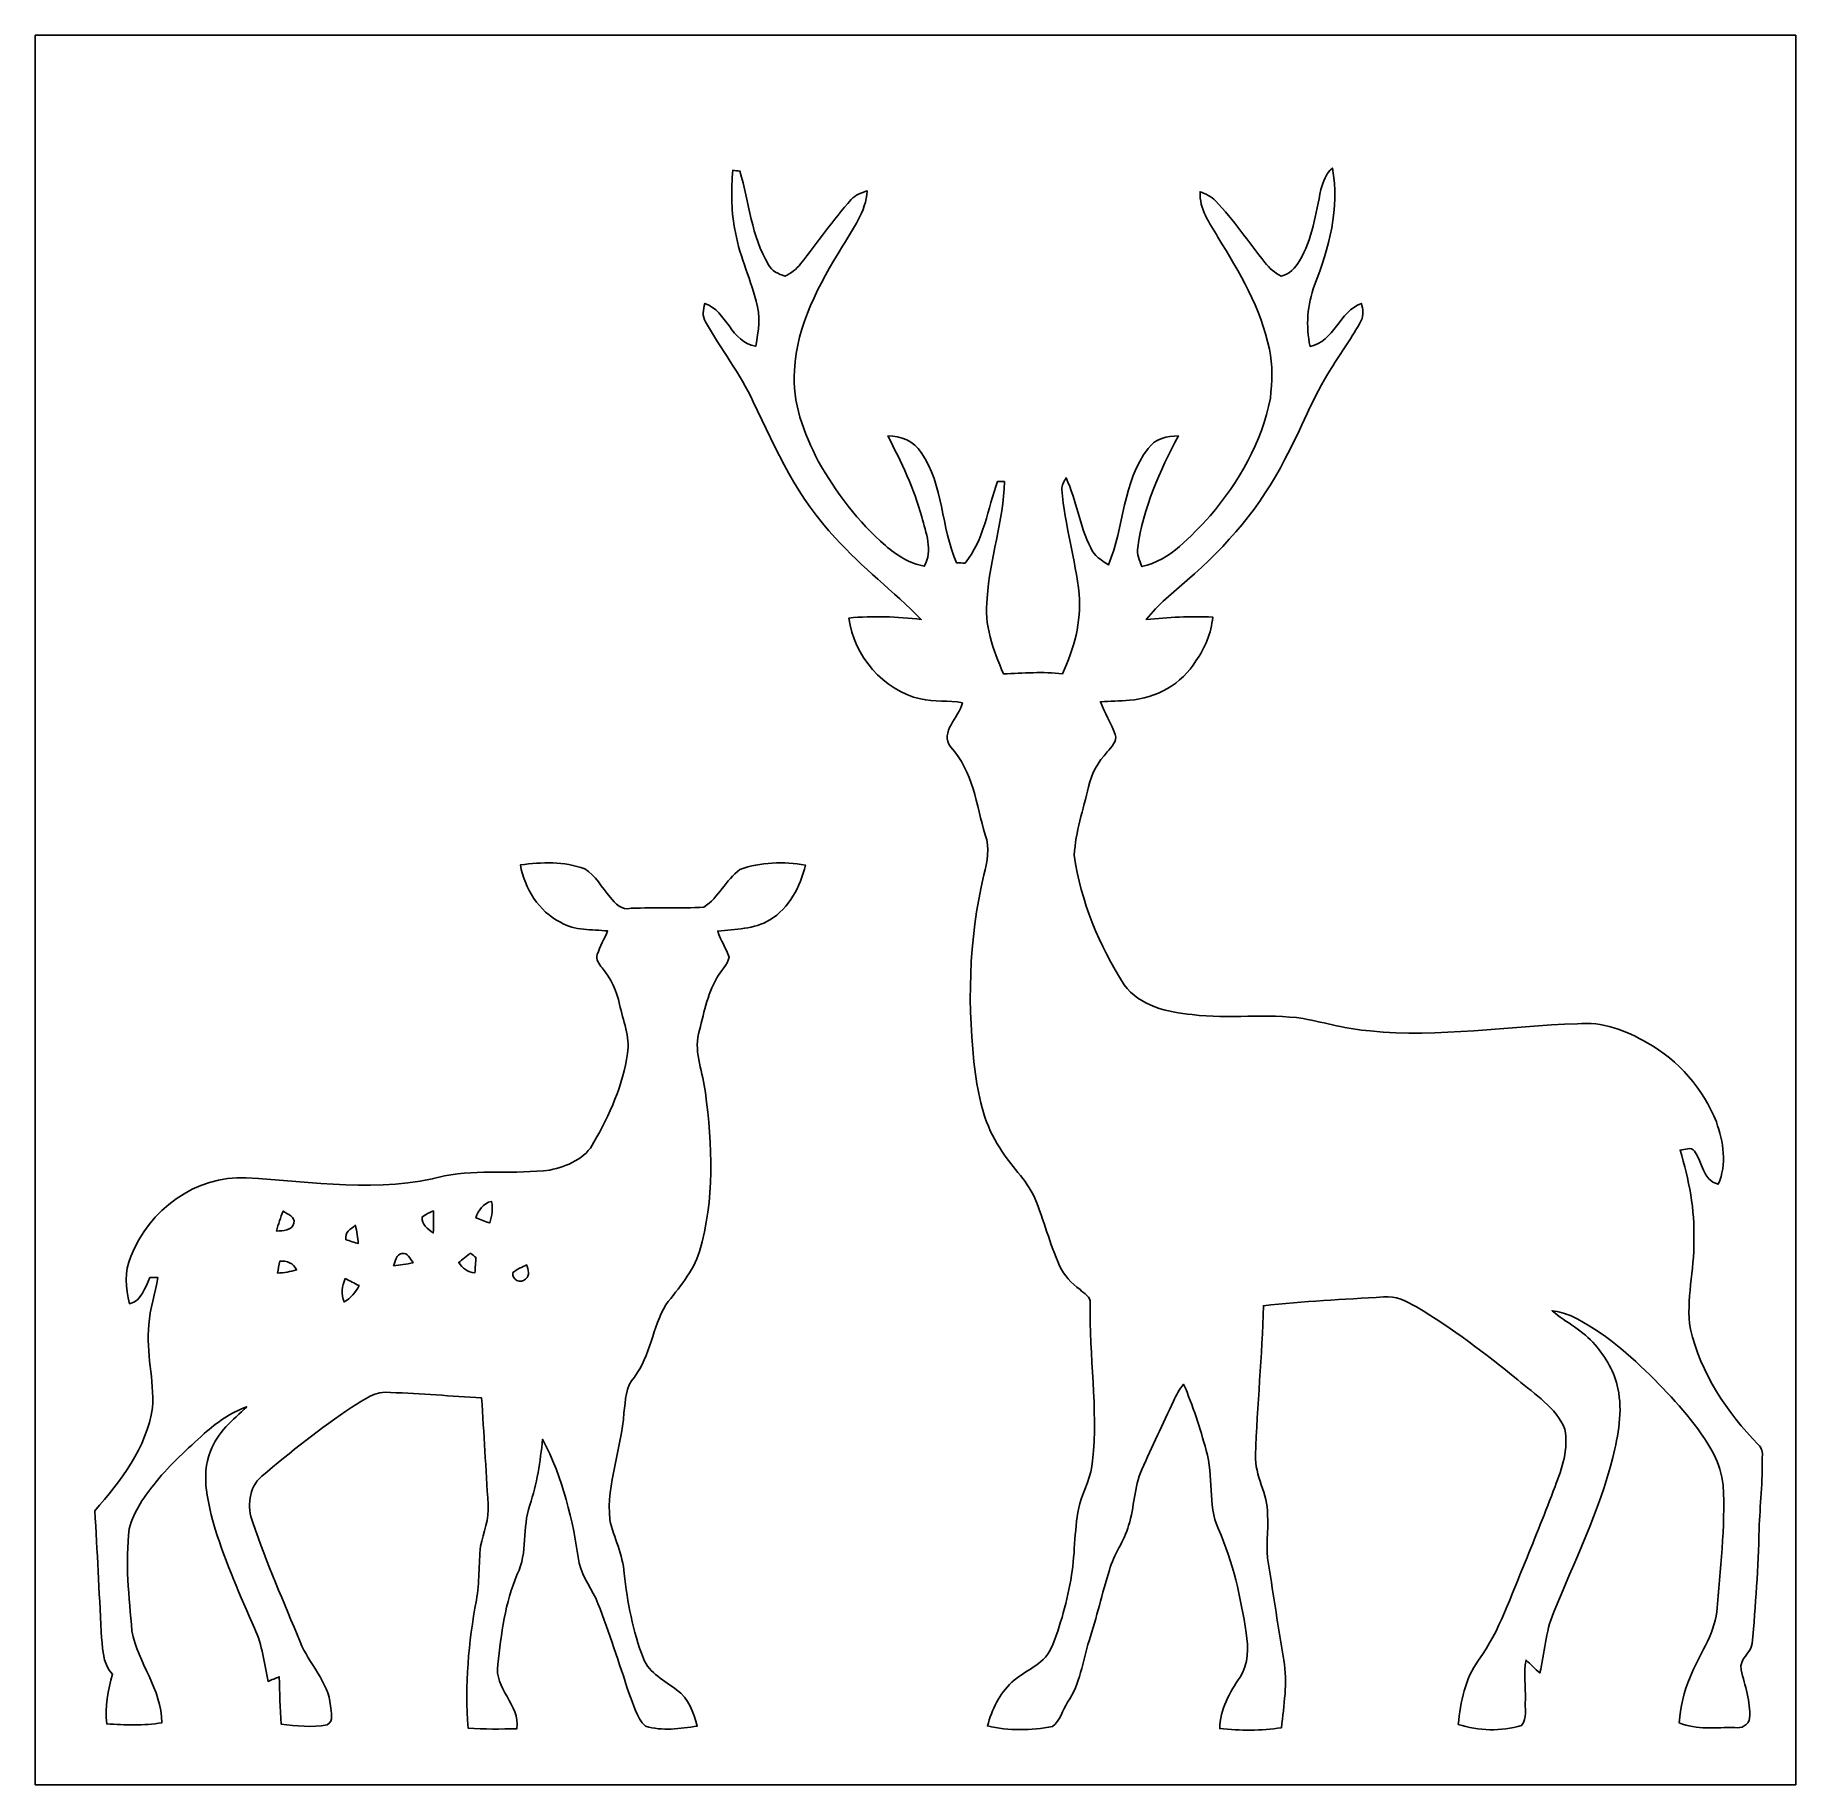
# Model space of a CAD drawing. Header units: centimetres. Extents: x -16.8 to 16.8, y -16.7 to 16.7.
import ezdxf

# ---------------------------------------------------------------- set-up
doc = ezdxf.new("R2010")
doc.units = ezdxf.units.CM
doc.header["$MEASUREMENT"] = 0
doc.layers.add('Layer 1', color=7, linetype='Continuous')

msp = doc.modelspace()

# ---------------------------------------------------------------- linework, layer by layer
at = {"layer": 'Layer 1', "color": 7}
for points, knots in [([(-16.77458, 16.66875), (-16.77458, 16.66875), (16.77458, 16.66875), (16.77458, 16.66875), (16.77458, 16.66875), (16.77458, 16.66875), (16.77458, -16.66875), (16.77458, -16.66875), (16.77458, -16.66875), (16.77458, -16.66875), (-16.77458, -16.66875), (-16.77458, -16.66875), (-16.77458, -16.66875), (-16.77458, -16.66875), (-16.77458, 16.66875), (-16.77458, 16.66875), (-16.77458, 16.66875), (-16.77458, 16.66875), (-16.77458, 16.66875), (-16.77458, 16.66875)], [0, 0, 0, 0, 0.16666667, 0.16666667, 0.16666667, 0.16666667, 0.33333333, 0.33333333, 0.33333333, 0.33333333, 0.5, 0.5, 0.5, 0.5, 0.66666667, 0.66666667, 0.66666667, 0.66666667, 1, 1, 1, 1]), ([(-3.48156, 14.09665), (-3.50767, 13.73082), (-3.51684, 13.3604), (-3.44664, 12.9988), (-3.44664, 12.9988), (-3.37432, 12.51585), (-3.16265, 12.06994), (-3.03459, 11.60251), (-3.03459, 11.60251), (-2.95099, 11.32064), (-2.98838, 11.02536), (-3.04553, 10.74279), (-3.04553, 10.74279), (-3.51719, 10.81722), (-3.58528, 11.40742), (-4.01426, 11.55876), (-4.01426, 11.55876), (-4.04671, 11.44341), (-4.06929, 11.31499), (-4.00085, 11.20704), (-4.00085, 11.20704), (-3.70981, 10.69199), (-3.34186, 10.22103), (-3.0921, 9.68199), (-3.0921, 9.68199), (-2.661, 8.76759), (-2.23203, 7.8232), (-1.52153, 7.08554), (-1.52153, 7.08554), (-1.0227, 6.52286), (-0.41346, 6.07519), (0.1083, 5.53544), (0.1083, 5.53544), (-0.34854, 5.59259), (-0.80927, 5.6074), (-1.26788, 5.56295), (-1.26788, 5.56295), (-1.1744, 4.84152), (-0.61877, 4.18641), (0.09701, 4.02167), (0.09701, 4.02167), (0.35807, 3.95605), (0.63112, 4.00332), (0.89288, 3.94653), (0.89288, 3.94653), (0.82903, 3.66042), (0.45332, 3.39831), (0.67204, 3.10515), (0.67204, 3.10515), (1.09714, 2.64336), (1.15852, 2.00589), (1.32891, 1.42981), (1.32891, 1.42981), (1.42734, 1.18286), (1.36102, 0.91616), (1.30351, 0.66887), (1.30351, 0.66887), (1.00612, -0.57115), (0.98249, -1.86549), (1.14194, -3.12702), (1.14194, -3.12702), (1.21744, -3.61527), (1.32186, -4.11762), (1.60796, -4.53143), (1.60796, -4.53143), (1.79952, -4.87221), (2.11526, -5.12657), (2.27224, -5.48852), (2.27224, -5.48852), (2.44792, -5.91185), (2.55729, -6.36058), (2.74638, -6.77898), (2.74638, -6.77898), (2.82787, -6.96524), (2.97427, -7.112), (3.13478, -7.23371), (3.13478, -7.23371), (3.20992, -7.30426), (3.34398, -7.36847), (3.33093, -7.49406), (3.33093, -7.49406), (3.31011, -8.49559), (3.47945, -9.49537), (3.37538, -10.4962), (3.37538, -10.4962), (3.35597, -10.78336), (3.21381, -11.03877), (3.13055, -11.3097), (3.13055, -11.3097), (3.02154, -11.75738), (3.04624, -12.22375), (2.97427, -12.67742), (2.97427, -12.67742), (2.8896, -13.15649), (2.77036, -13.63274), (2.57881, -14.08112), (2.57881, -14.08112), (2.4324, -14.3891), (2.07257, -14.49211), (1.83727, -14.71471), (1.83727, -14.71471), (1.59667, -14.93379), (1.45591, -15.23929), (1.3716, -15.54833), (1.3716, -15.54833), (1.77694, -15.6397), (2.20557, -15.64005), (2.61232, -15.55715), (2.61232, -15.55715), (2.76225, -15.44637), (2.79894, -15.2467), (2.89913, -15.09748), (2.89913, -15.09748), (3.13796, -14.74964), (3.18311, -14.31713), (3.308, -13.92343), (3.308, -13.92343), (3.45264, -13.47964), (3.55494, -13.0242), (3.6957, -12.5797), (3.6957, -12.5797), (3.77825, -12.27843), (3.97686, -12.02584), (4.06153, -11.72563), (4.06153, -11.72563), (4.17371, -11.37779), (4.16172, -10.99785), (4.312, -10.66165), (4.312, -10.66165), (4.51026, -10.22632), (4.70958, -9.7917), (4.91419, -9.35919), (4.91419, -9.35919), (4.96993, -9.24701), (5.02602, -9.13236), (5.10928, -9.03711), (5.10928, -9.03711), (5.28743, -9.44421), (5.42114, -9.87072), (5.53967, -10.29864), (5.53967, -10.29864), (5.68889, -10.78689), (5.56084, -11.32276), (5.77109, -11.79512), (5.77109, -11.79512), (6.05296, -12.42201), (6.19936, -13.09864), (6.30026, -13.77562), (6.30026, -13.77562), (6.34471, -14.05643), (6.34753, -14.36899), (6.1849, -14.61523), (6.1849, -14.61523), (5.99264, -14.91086), (5.79614, -15.23153), (5.79861, -15.59842), (5.79861, -15.59842), (6.18949, -15.63264), (6.58495, -15.64711), (6.97371, -15.58043), (6.97371, -15.58043), (7.0164, -15.15322), (7.09648, -14.72106), (7.01675, -14.29385), (7.01675, -14.29385), (6.91515, -13.68531), (6.82554, -13.07465), (6.72641, -12.46576), (6.72641, -12.46576), (6.66785, -12.15214), (6.731, -11.83428), (6.70772, -11.51855), (6.70772, -11.51855), (6.7183, -11.12661), (6.45866, -10.7823), (6.48018, -10.38966), (6.48018, -10.38966), (6.50804, -9.43892), (6.6107, -8.49207), (6.62905, -7.54062), (6.62905, -7.54062), (7.38964, -7.4549), (8.15622, -7.42209), (8.91999, -7.37164), (8.91999, -7.37164), (9.14788, -7.34695), (9.35531, -7.45278), (9.5444, -7.56461), (9.5444, -7.56461), (10.22985, -7.96537), (10.8585, -8.45326), (11.47516, -8.95103), (11.47516, -8.95103), (11.80147, -9.23325), (12.20258, -9.47349), (12.37333, -9.88977), (12.37333, -9.88977), (12.44988, -10.26336), (12.31724, -10.64048), (12.18706, -10.98621), (12.18706, -10.98621), (12.00397, -11.46986), (11.80959, -11.94894), (11.61732, -12.42907), (11.61732, -12.42907), (11.34286, -13.06054), (11.14037, -13.73117), (10.72974, -14.29385), (10.72974, -14.29385), (10.46833, -14.65016), (10.38542, -15.08831), (10.34344, -15.51834), (10.34344, -15.51834), (10.72832, -15.64675), (11.16083, -15.65557), (11.54783, -15.53598), (11.54783, -15.53598), (11.66883, -15.40475), (11.60145, -15.20366), (11.62191, -15.04668), (11.62191, -15.04668), (11.62932, -14.79479), (11.58064, -14.54009), (11.63602, -14.29209), (11.63602, -14.29209), (11.7221, -14.37428), (11.80641, -14.45895), (11.89743, -14.53656), (11.89743, -14.53656), (11.99268, -14.15768), (12.00397, -13.75727), (12.15672, -13.39321), (12.15672, -13.39321), (12.55607, -12.4146), (13.02597, -11.45893), (13.28914, -10.43023), (13.28914, -10.43023), (13.38756, -10.00266), (13.4814, -9.55604), (13.38368, -9.11931), (13.38368, -9.11931), (13.32689, -8.80533), (13.1505, -8.52805), (12.95188, -8.28499), (12.95188, -8.28499), (12.72364, -8.01476), (12.39767, -7.86165), (12.13097, -7.63693), (12.13097, -7.63693), (12.26009, -7.65457), (12.38779, -7.68738), (12.50668, -7.74241), (12.50668, -7.74241), (13.10993, -8.03169), (13.61511, -8.48254), (14.08571, -8.95068), (14.08571, -8.95068), (14.50375, -9.38459), (14.92567, -9.82909), (15.21001, -10.36638), (15.21001, -10.36638), (15.30985, -10.54876), (15.35747, -10.75337), (15.38993, -10.95763), (15.38993, -10.95763), (15.4372, -11.76443), (15.33349, -12.56947), (15.26857, -13.37239), (15.26857, -13.37239), (15.2146, -13.8303), (14.92638, -14.20283), (14.76022, -14.62088), (14.76022, -14.62088), (14.63075, -14.89181), (14.58595, -15.19237), (14.54961, -15.48765), (14.54961, -15.48765), (14.88475, -15.62911), (15.25764, -15.57479), (15.61112, -15.57479), (15.61112, -15.57479), (15.73001, -15.60936), (15.88452, -15.52681), (15.89476, -15.3991), (15.89476, -15.3991), (15.91839, -15.0809), (15.80233, -14.78033), (15.73389, -14.47624), (15.73389, -14.47624), (15.68838, -14.26457), (15.92227, -14.16756), (15.9445, -13.9767), (15.9445, -13.9767), (16.008, -13.25245), (16.05809, -12.52643), (16.07714, -11.79971), (16.07714, -11.79971), (16.08843, -11.3411), (16.15017, -10.8839), (16.13288, -10.42494), (16.13288, -10.42494), (16.15511, -10.32051), (16.11912, -10.2549), (16.0595, -10.18787), (16.0595, -10.18787), (15.46084, -9.57651), (14.96624, -8.82544), (14.76551, -7.98583), (14.76551, -7.98583), (14.6752, -7.4235), (14.84877, -6.86117), (14.83113, -6.29744), (14.83113, -6.29744), (14.85688, -5.71077), (14.73517, -5.13433), (14.57113, -4.57518), (14.57113, -4.57518), (14.65933, -4.56988), (14.78068, -4.50109), (14.84171, -4.59528), (14.84171, -4.59528), (15.00364, -4.80131), (14.99129, -5.15197), (15.29609, -5.22499), (15.29609, -5.22499), (15.4686, -4.84752), (15.39275, -4.41501), (15.26117, -4.03825), (15.26117, -4.03825), (15.01069, -3.40536), (14.53762, -2.86314), (13.94495, -2.52942), (13.94495, -2.52942), (13.54102, -2.29905), (13.08629, -2.11914), (12.61181, -2.16817), (12.61181, -2.16817), (11.29524, -2.20909), (9.98079, -2.43664), (8.66175, -2.30505), (8.66175, -2.30505), (8.2296, -2.27471), (7.81332, -2.14701), (7.38928, -2.06834), (7.38928, -2.06834), (6.68902, -1.96533), (5.9757, -2.08245), (5.27367, -1.99425), (5.27367, -1.99425), (4.79813, -1.94874), (4.27496, -1.82915), (3.97334, -1.42381), (3.97334, -1.42381), (3.50273, -0.67416), (3.14678, 0.16087), (3.02648, 1.04246), (3.02648, 1.04246), (3.04906, 1.48802), (3.19652, 1.91558), (3.29918, 2.34668), (3.29918, 2.34668), (3.34786, 2.60032), (3.48333, 2.82399), (3.65443, 3.01272), (3.65443, 3.01272), (3.72392, 3.10621), (3.85374, 3.21204), (3.80436, 3.34469), (3.80436, 3.34469), (3.73239, 3.56164), (3.60398, 3.75567), (3.52284, 3.9691), (3.52284, 3.9691), (3.70734, 3.98074), (3.8922, 3.97827), (4.0767, 3.99768), (4.0767, 3.99768), (4.58294, 4.03225), (5.07824, 4.30601), (5.34282, 4.74521), (5.34282, 4.74521), (5.51533, 4.99286), (5.63633, 5.27861), (5.66455, 5.58094), (5.66455, 5.58094), (5.24087, 5.59929), (4.81824, 5.57777), (4.39737, 5.53438), (4.39737, 5.53438), (4.6168, 5.82401), (4.91208, 6.04273), (5.17878, 6.28615), (5.17878, 6.28615), (5.93372, 6.93067), (6.58707, 7.7029), (7.04039, 8.58873), (7.04039, 8.58873), (7.34483, 9.15987), (7.57026, 9.77194), (7.92092, 10.3184), (7.92092, 10.3184), (8.10648, 10.62496), (8.32556, 10.91142), (8.49207, 11.22962), (8.49207, 11.22962), (8.55027, 11.33228), (8.52135, 11.45046), (8.49736, 11.55771), (8.49736, 11.55771), (8.07402, 11.40848), (7.97772, 10.82746), (7.51805, 10.73891), (7.51805, 10.73891), (7.43585, 11.12696), (7.46337, 11.53301), (7.60483, 11.90413), (7.60483, 11.90413), (7.87365, 12.61251), (8.09413, 13.3731), (7.9435, 14.13686), (7.9435, 14.13686), (7.8172, 14.03667), (7.76993, 13.87687), (7.72689, 13.72799), (7.72689, 13.72799), (7.62388, 13.26727), (7.56567, 12.77867), (7.3152, 12.36804), (7.3152, 12.36804), (7.24112, 12.23574), (7.12541, 12.11086), (6.97089, 12.08052), (6.97089, 12.08052), (6.84671, 12.13908), (6.74194, 12.23045), (6.65833, 12.33734), (6.65833, 12.33734), (6.34506, 12.72999), (6.06284, 13.14838), (5.71676, 13.51351), (5.71676, 13.51351), (5.63633, 13.59676), (5.5305, 13.64862), (5.42325, 13.68707), (5.42325, 13.68707), (5.40561, 13.35934), (5.60458, 13.08735), (5.76368, 12.82065), (5.76368, 12.82065), (6.17432, 12.15461), (6.58142, 11.46387), (6.74335, 10.68917), (6.74335, 10.68917), (6.81249, 10.3819), (6.79697, 10.06263), (6.76204, 9.75219), (6.76204, 9.75219), (6.60471, 8.91293), (6.15738, 8.15622), (5.61305, 7.50993), (5.61305, 7.50993), (5.24228, 7.118), (4.86622, 6.6675), (4.31341, 6.54297), (4.31341, 6.54297), (4.27002, 6.65939), (4.21287, 6.78039), (4.23404, 6.90809), (4.23404, 6.90809), (4.33952, 7.66233), (4.6549, 8.36648), (5.0105, 9.03287), (5.0105, 9.03287), (4.79531, 9.03182), (4.56565, 8.9856), (4.43512, 8.7944), (4.43512, 8.7944), (3.937, 8.15693), (3.98357, 7.29862), (3.67841, 6.5786), (3.67841, 6.5786), (3.54753, 6.66397), (3.40007, 6.74582), (3.34116, 6.89927), (3.34116, 6.89927), (3.12491, 7.32261), (3.06987, 7.80591), (2.86949, 8.2363), (2.86949, 8.2363), (2.83527, 8.16504), (2.78306, 8.09413), (2.78906, 8.01123), (2.78906, 8.01123), (2.84551, 7.33813), (3.04659, 6.6862), (3.11891, 6.01521), (3.11891, 6.01521), (3.16301, 5.49028), (3.02119, 4.97381), (2.80211, 4.50215), (2.80211, 4.50215), (2.42711, 4.54272), (2.0514, 4.51591), (1.67605, 4.49827), (1.67605, 4.49827), (1.48555, 4.95406), (1.29469, 5.43913), (1.36772, 5.9436), (1.36772, 5.9436), (1.40723, 6.69361), (1.68346, 7.41045), (1.69298, 8.16292), (1.69298, 8.16292), (1.66123, 8.16434), (1.59702, 8.16645), (1.56492, 8.16786), (1.56492, 8.16786), (1.37407, 7.64399), (1.3081, 7.05379), (0.94403, 6.6107), (0.94403, 6.6107), (0.89041, 6.61176), (0.83679, 6.61282), (0.78352, 6.61353), (0.78352, 6.61353), (0.48331, 7.29121), (0.53975, 8.09272), (0.10971, 8.71855), (0.10971, 8.71855), (-0.02999, 8.92881), (-0.27623, 9.04275), (-0.52493, 9.03287), (-0.52493, 9.03287), (-0.27517, 8.53511), (-0.02646, 8.0331), (0.11924, 7.493), (0.11924, 7.493), (0.19826, 7.19102), (0.33655, 6.84847), (0.16722, 6.55144), (0.16722, 6.55144), (-0.11359, 6.60259), (-0.35948, 6.75887), (-0.57115, 6.94372), (-0.57115, 6.94372), (-1.09185, 7.39669), (-1.51694, 7.95267), (-1.85279, 8.5538), (-1.85279, 8.5538), (-2.12231, 9.0865), (-2.36079, 9.67317), (-2.30576, 10.28277), (-2.30576, 10.28277), (-2.26448, 11.14778), (-1.83374, 11.92565), (-1.39206, 12.64744), (-1.39206, 12.64744), (-1.19556, 12.97728), (-0.94368, 13.3036), (-0.91934, 13.70224), (-0.91934, 13.70224), (-1.02835, 13.66344), (-1.14512, 13.62675), (-1.22484, 13.53785), (-1.22484, 13.53785), (-1.57233, 13.1512), (-1.86584, 12.72046), (-2.18934, 12.31441), (-2.18934, 12.31441), (-2.26519, 12.20858), (-2.37384, 12.13167), (-2.49096, 12.07735), (-2.49096, 12.07735), (-2.61091, 12.11827), (-2.74285, 12.17507), (-2.80176, 12.29572), (-2.80176, 12.29572), (-3.12526, 12.83794), (-3.17712, 13.48176), (-3.34469, 14.07866), (-3.34469, 14.07866), (-3.39055, 14.08465), (-3.43606, 14.09065), (-3.48156, 14.09665), (-3.48156, 14.09665), (-3.48156, 14.09665), (-3.48156, 14.09665), (-3.48156, 14.09665)], [0, 0, 0, 0, 0.00675676, 0.00675676, 0.00675676, 0.00675676, 0.01351351, 0.01351351, 0.01351351, 0.01351351, 0.02027027, 0.02027027, 0.02027027, 0.02027027, 0.02702703, 0.02702703, 0.02702703, 0.02702703, 0.03378378, 0.03378378, 0.03378378, 0.03378378, 0.04054054, 0.04054054, 0.04054054, 0.04054054, 0.0472973, 0.0472973, 0.0472973, 0.0472973, 0.05405405, 0.05405405, 0.05405405, 0.05405405, 0.06081081, 0.06081081, 0.06081081, 0.06081081, 0.06756757, 0.06756757, 0.06756757, 0.06756757, 0.07432432, 0.07432432, 0.07432432, 0.07432432, 0.08108108, 0.08108108, 0.08108108, 0.08108108, 0.08783784, 0.08783784, 0.08783784, 0.08783784, 0.09459459, 0.09459459, 0.09459459, 0.09459459, 0.10135135, 0.10135135, 0.10135135, 0.10135135, 0.10810811, 0.10810811, 0.10810811, 0.10810811, 0.11486486, 0.11486486, 0.11486486, 0.11486486, 0.12162162, 0.12162162, 0.12162162, 0.12162162, 0.12837838, 0.12837838, 0.12837838, 0.12837838, 0.13513514, 0.13513514, 0.13513514, 0.13513514, 0.14189189, 0.14189189, 0.14189189, 0.14189189, 0.14864865, 0.14864865, 0.14864865, 0.14864865, 0.15540541, 0.15540541, 0.15540541, 0.15540541, 0.16216216, 0.16216216, 0.16216216, 0.16216216, 0.16891892, 0.16891892, 0.16891892, 0.16891892, 0.17567568, 0.17567568, 0.17567568, 0.17567568, 0.18243243, 0.18243243, 0.18243243, 0.18243243, 0.18918919, 0.18918919, 0.18918919, 0.18918919, 0.19594595, 0.19594595, 0.19594595, 0.19594595, 0.2027027, 0.2027027, 0.2027027, 0.2027027, 0.20945946, 0.20945946, 0.20945946, 0.20945946, 0.21621622, 0.21621622, 0.21621622, 0.21621622, 0.22297297, 0.22297297, 0.22297297, 0.22297297, 0.22972973, 0.22972973, 0.22972973, 0.22972973, 0.23648649, 0.23648649, 0.23648649, 0.23648649, 0.24324324, 0.24324324, 0.24324324, 0.24324324, 0.25, 0.25, 0.25, 0.25, 0.25675676, 0.25675676, 0.25675676, 0.25675676, 0.26351351, 0.26351351, 0.26351351, 0.26351351, 0.27027027, 0.27027027, 0.27027027, 0.27027027, 0.27702703, 0.27702703, 0.27702703, 0.27702703, 0.28378378, 0.28378378, 0.28378378, 0.28378378, 0.29054054, 0.29054054, 0.29054054, 0.29054054, 0.2972973, 0.2972973, 0.2972973, 0.2972973, 0.30405405, 0.30405405, 0.30405405, 0.30405405, 0.31081081, 0.31081081, 0.31081081, 0.31081081, 0.31756757, 0.31756757, 0.31756757, 0.31756757, 0.32432432, 0.32432432, 0.32432432, 0.32432432, 0.33108108, 0.33108108, 0.33108108, 0.33108108, 0.33783784, 0.33783784, 0.33783784, 0.33783784, 0.34459459, 0.34459459, 0.34459459, 0.34459459, 0.35135135, 0.35135135, 0.35135135, 0.35135135, 0.35810811, 0.35810811, 0.35810811, 0.35810811, 0.36486486, 0.36486486, 0.36486486, 0.36486486, 0.37162162, 0.37162162, 0.37162162, 0.37162162, 0.37837838, 0.37837838, 0.37837838, 0.37837838, 0.38513514, 0.38513514, 0.38513514, 0.38513514, 0.39189189, 0.39189189, 0.39189189, 0.39189189, 0.39864865, 0.39864865, 0.39864865, 0.39864865, 0.40540541, 0.40540541, 0.40540541, 0.40540541, 0.41216216, 0.41216216, 0.41216216, 0.41216216, 0.41891892, 0.41891892, 0.41891892, 0.41891892, 0.42567568, 0.42567568, 0.42567568, 0.42567568, 0.43243243, 0.43243243, 0.43243243, 0.43243243, 0.43918919, 0.43918919, 0.43918919, 0.43918919, 0.44594595, 0.44594595, 0.44594595, 0.44594595, 0.4527027, 0.4527027, 0.4527027, 0.4527027, 0.45945946, 0.45945946, 0.45945946, 0.45945946, 0.46621622, 0.46621622, 0.46621622, 0.46621622, 0.47297297, 0.47297297, 0.47297297, 0.47297297, 0.47972973, 0.47972973, 0.47972973, 0.47972973, 0.48648649, 0.48648649, 0.48648649, 0.48648649, 0.49324324, 0.49324324, 0.49324324, 0.49324324, 0.5, 0.5, 0.5, 0.5, 0.50675676, 0.50675676, 0.50675676, 0.50675676, 0.51351351, 0.51351351, 0.51351351, 0.51351351, 0.52027027, 0.52027027, 0.52027027, 0.52027027, 0.52702703, 0.52702703, 0.52702703, 0.52702703, 0.53378378, 0.53378378, 0.53378378, 0.53378378, 0.54054054, 0.54054054, 0.54054054, 0.54054054, 0.5472973, 0.5472973, 0.5472973, 0.5472973, 0.55405405, 0.55405405, 0.55405405, 0.55405405, 0.56081081, 0.56081081, 0.56081081, 0.56081081, 0.56756757, 0.56756757, 0.56756757, 0.56756757, 0.57432432, 0.57432432, 0.57432432, 0.57432432, 0.58108108, 0.58108108, 0.58108108, 0.58108108, 0.58783784, 0.58783784, 0.58783784, 0.58783784, 0.59459459, 0.59459459, 0.59459459, 0.59459459, 0.60135135, 0.60135135, 0.60135135, 0.60135135, 0.60810811, 0.60810811, 0.60810811, 0.60810811, 0.61486486, 0.61486486, 0.61486486, 0.61486486, 0.62162162, 0.62162162, 0.62162162, 0.62162162, 0.62837838, 0.62837838, 0.62837838, 0.62837838, 0.63513514, 0.63513514, 0.63513514, 0.63513514, 0.64189189, 0.64189189, 0.64189189, 0.64189189, 0.64864865, 0.64864865, 0.64864865, 0.64864865, 0.65540541, 0.65540541, 0.65540541, 0.65540541, 0.66216216, 0.66216216, 0.66216216, 0.66216216, 0.66891892, 0.66891892, 0.66891892, 0.66891892, 0.67567568, 0.67567568, 0.67567568, 0.67567568, 0.68243243, 0.68243243, 0.68243243, 0.68243243, 0.68918919, 0.68918919, 0.68918919, 0.68918919, 0.69594595, 0.69594595, 0.69594595, 0.69594595, 0.7027027, 0.7027027, 0.7027027, 0.7027027, 0.70945946, 0.70945946, 0.70945946, 0.70945946, 0.71621622, 0.71621622, 0.71621622, 0.71621622, 0.72297297, 0.72297297, 0.72297297, 0.72297297, 0.72972973, 0.72972973, 0.72972973, 0.72972973, 0.73648649, 0.73648649, 0.73648649, 0.73648649, 0.74324324, 0.74324324, 0.74324324, 0.74324324, 0.75, 0.75, 0.75, 0.75, 0.75675676, 0.75675676, 0.75675676, 0.75675676, 0.76351351, 0.76351351, 0.76351351, 0.76351351, 0.77027027, 0.77027027, 0.77027027, 0.77027027, 0.77702703, 0.77702703, 0.77702703, 0.77702703, 0.78378378, 0.78378378, 0.78378378, 0.78378378, 0.79054054, 0.79054054, 0.79054054, 0.79054054, 0.7972973, 0.7972973, 0.7972973, 0.7972973, 0.80405405, 0.80405405, 0.80405405, 0.80405405, 0.81081081, 0.81081081, 0.81081081, 0.81081081, 0.81756757, 0.81756757, 0.81756757, 0.81756757, 0.82432432, 0.82432432, 0.82432432, 0.82432432, 0.83108108, 0.83108108, 0.83108108, 0.83108108, 0.83783784, 0.83783784, 0.83783784, 0.83783784, 0.84459459, 0.84459459, 0.84459459, 0.84459459, 0.85135135, 0.85135135, 0.85135135, 0.85135135, 0.85810811, 0.85810811, 0.85810811, 0.85810811, 0.86486486, 0.86486486, 0.86486486, 0.86486486, 0.87162162, 0.87162162, 0.87162162, 0.87162162, 0.87837838, 0.87837838, 0.87837838, 0.87837838, 0.88513514, 0.88513514, 0.88513514, 0.88513514, 0.89189189, 0.89189189, 0.89189189, 0.89189189, 0.89864865, 0.89864865, 0.89864865, 0.89864865, 0.90540541, 0.90540541, 0.90540541, 0.90540541, 0.91216216, 0.91216216, 0.91216216, 0.91216216, 0.91891892, 0.91891892, 0.91891892, 0.91891892, 0.92567568, 0.92567568, 0.92567568, 0.92567568, 0.93243243, 0.93243243, 0.93243243, 0.93243243, 0.93918919, 0.93918919, 0.93918919, 0.93918919, 0.94594595, 0.94594595, 0.94594595, 0.94594595, 0.9527027, 0.9527027, 0.9527027, 0.9527027, 0.95945946, 0.95945946, 0.95945946, 0.95945946, 0.96621622, 0.96621622, 0.96621622, 0.96621622, 0.97297297, 0.97297297, 0.97297297, 0.97297297, 0.97972973, 0.97972973, 0.97972973, 0.97972973, 0.98648649, 0.98648649, 0.98648649, 0.98648649, 1, 1, 1, 1]), ([(-7.53004, 0.85901), (-7.44185, 0.40887), (-7.18397, -0.02611), (-6.76275, -0.23495), (-6.76275, -0.23495), (-6.49534, -0.40111), (-6.16585, -0.36301), (-5.86634, -0.40005), (-5.86634, -0.40005), (-5.92878, -0.54963), (-6.01169, -0.69109), (-6.06496, -0.8449), (-6.06496, -0.8449), (-6.10517, -0.94262), (-6.02474, -1.02905), (-5.97288, -1.10384), (-5.97288, -1.10384), (-5.80884, -1.30598), (-5.68854, -1.54376), (-5.63986, -1.80058), (-5.63986, -1.80058), (-5.57071, -2.10785), (-5.44301, -2.41229), (-5.48499, -2.73332), (-5.48499, -2.73332), (-5.57883, -3.3341), (-5.82401, -3.90031), (-6.12669, -4.42383), (-6.12669, -4.42383), (-6.28438, -4.7431), (-6.63893, -4.88386), (-6.9656, -4.95512), (-6.9656, -4.95512), (-7.6327, -5.03837), (-8.31321, -4.9403), (-8.97608, -5.06836), (-8.97608, -5.06836), (-10.21045, -5.40244), (-11.49985, -5.17631), (-12.75292, -5.10293), (-12.75292, -5.10293), (-13.71283, -5.04578), (-14.61311, -5.72841), (-14.95425, -6.60224), (-14.95425, -6.60224), (-15.07737, -6.88904), (-15.05056, -7.20654), (-14.97577, -7.50217), (-14.97577, -7.50217), (-14.73376, -7.44255), (-14.68579, -7.19138), (-14.58913, -7.00264), (-14.58913, -7.00264), (-14.53797, -7.00334), (-14.48647, -7.00405), (-14.43531, -7.00511), (-14.43531, -7.00511), (-14.48929, -7.30568), (-14.59195, -7.59601), (-14.60923, -7.90328), (-14.60923, -7.90328), (-14.67062, -8.43315), (-14.50093, -8.95597), (-14.54079, -9.48373), (-14.54079, -9.48373), (-14.65227, -10.24925), (-15.1444, -10.88249), (-15.6397, -11.44693), (-15.6397, -11.44693), (-15.59243, -12.21599), (-15.55256, -12.98575), (-15.52011, -13.75586), (-15.52011, -13.75586), (-15.48236, -14.02574), (-15.51305, -14.35206), (-15.29927, -14.55949), (-15.29927, -14.55949), (-15.39593, -14.86711), (-15.44108, -15.18602), (-15.41216, -15.50846), (-15.41216, -15.50846), (-15.06255, -15.53034), (-14.70801, -15.54762), (-14.36158, -15.48518), (-14.36158, -15.48518), (-14.36229, -14.84736), (-14.82231, -14.34536), (-14.93026, -13.73646), (-14.93026, -13.73646), (-14.98776, -13.08982), (-15.06255, -12.43718), (-14.98141, -11.78948), (-14.98141, -11.78948), (-14.89957, -11.45011), (-14.68543, -11.16118), (-14.46989, -10.89448), (-14.46989, -10.89448), (-14.19613, -10.55793), (-13.87299, -10.26795), (-13.55302, -9.97726), (-13.55302, -9.97726), (-13.31489, -9.76277), (-13.04572, -9.57509), (-12.74269, -9.46609), (-12.74269, -9.46609), (-13.00586, -9.71797), (-13.30854, -9.95574), (-13.43413, -10.3124), (-13.43413, -10.3124), (-13.62992, -10.795), (-13.47329, -11.32099), (-13.3477, -11.80042), (-13.3477, -11.80042), (-13.13321, -12.44247), (-12.8711, -13.06795), (-12.59664, -13.68637), (-12.59664, -13.68637), (-12.44318, -14.00387), (-12.41143, -14.35841), (-12.33629, -14.69884), (-12.33629, -14.69884), (-12.26573, -14.66921), (-12.19518, -14.63957), (-12.12427, -14.6117), (-12.12427, -14.6117), (-12.11686, -14.91121), (-12.11086, -15.21107), (-12.09005, -15.51058), (-12.09005, -15.51058), (-11.79936, -15.5508), (-11.50549, -15.58255), (-11.2141, -15.52504), (-11.2141, -15.52504), (-11.07158, -15.46719), (-11.14672, -15.2714), (-11.14566, -15.16592), (-11.14566, -15.16592), (-11.18835, -14.69954), (-11.56088, -14.36829), (-11.72386, -13.94742), (-11.72386, -13.94742), (-12.03607, -13.19283), (-12.3631, -12.44353), (-12.62874, -11.67095), (-12.62874, -11.67095), (-12.74233, -11.37567), (-12.70847, -11.00349), (-12.45905, -10.78971), (-12.45905, -10.78971), (-11.90731, -10.32475), (-11.34004, -9.87601), (-10.74032, -9.47385), (-10.74032, -9.47385), (-10.51489, -9.33838), (-10.28453, -9.14823), (-10.00196, -9.19551), (-10.00196, -9.19551), (-9.4234, -9.21138), (-8.84661, -9.26571), (-8.26841, -9.29569), (-8.26841, -9.29569), (-8.22219, -9.97197), (-8.18797, -10.64966), (-8.14317, -11.32664), (-8.14317, -11.32664), (-8.12412, -11.60145), (-8.22713, -11.86145), (-8.28781, -12.12497), (-8.28781, -12.12497), (-8.32803, -12.46611), (-8.30333, -12.8143), (-8.36789, -13.15402), (-8.36789, -13.15402), (-8.515, -13.95518), (-8.59367, -14.77363), (-8.52452, -15.58784), (-8.52452, -15.58784), (-8.21549, -15.61359), (-7.90469, -15.60724), (-7.5946, -15.60054), (-7.5946, -15.60054), (-7.53498, -15.14581), (-8.03628, -14.82831), (-7.95831, -14.37675), (-7.95831, -14.37675), (-7.89234, -13.79326), (-7.82144, -13.20094), (-7.58966, -12.6559), (-7.58966, -12.6559), (-7.38258, -12.24597), (-7.50076, -11.76902), (-7.34977, -11.34322), (-7.34977, -11.34322), (-7.21395, -10.93505), (-7.14834, -10.51101), (-7.10671, -10.0838), (-7.10671, -10.0838), (-6.7183, -10.81334), (-6.52639, -11.63355), (-6.40962, -12.44741), (-6.40962, -12.44741), (-6.34753, -12.72716), (-6.14998, -12.948), (-6.05049, -13.21294), (-6.05049, -13.21294), (-5.83812, -13.77491), (-5.64515, -14.3443), (-5.46347, -14.91721), (-5.46347, -14.91721), (-5.36716, -15.12852), (-5.32518, -15.38958), (-5.14421, -15.5508), (-5.14421, -15.5508), (-4.82812, -15.6524), (-4.48275, -15.59666), (-4.15925, -15.5508), (-4.15925, -15.5508), (-4.22593, -15.29151), (-4.32753, -15.02234), (-4.55119, -14.85688), (-4.55119, -14.85688), (-4.78084, -14.68226), (-5.07189, -14.54644), (-5.18548, -14.26139), (-5.18548, -14.26139), (-5.38903, -13.74316), (-5.48852, -13.19142), (-5.55025, -12.64073), (-5.55025, -12.64073), (-5.57848, -12.28302), (-5.74463, -11.96234), (-5.82683, -11.61874), (-5.82683, -11.61874), (-5.8861, -10.92376), (-5.6067, -10.26478), (-5.55519, -9.57897), (-5.55519, -9.57897), (-5.52415, -9.34579), (-5.52626, -9.08367), (-5.35658, -8.89952), (-5.35658, -8.89952), (-5.04754, -8.49066), (-5.01438, -7.95373), (-4.7565, -7.52052), (-4.7565, -7.52052), (-4.5145, -7.20337), (-4.23686, -6.89469), (-4.11656, -6.50628), (-4.11656, -6.50628), (-3.82552, -5.5245), (-3.87244, -4.47922), (-4.00332, -3.47451), (-4.00332, -3.47451), (-4.04389, -3.10197), (-4.22451, -2.7372), (-4.13314, -2.35903), (-4.13314, -2.35903), (-4.03931, -1.99778), (-3.97263, -1.62066), (-3.78601, -1.29258), (-3.78601, -1.29258), (-3.71334, -1.15958), (-3.58211, -1.05269), (-3.55071, -0.90029), (-3.55071, -0.90029), (-3.60751, -0.72778), (-3.71404, -0.57644), (-3.76837, -0.40252), (-3.76837, -0.40252), (-3.43323, -0.36724), (-3.07446, -0.36513), (-2.77424, -0.1905), (-2.77424, -0.1905), (-2.407, 0.03916), (-2.19393, 0.44485), (-2.09903, 0.85654), (-2.09903, 0.85654), (-2.51248, 0.92498), (-2.95134, 0.91793), (-3.3461, 0.77082), (-3.3461, 0.77082), (-3.6128, 0.57079), (-3.75497, 0.23954), (-4.03225, 0.05221), (-4.03225, 0.05221), (-4.49051, 0.03034), (-4.95547, 0.04763), (-5.41655, 0.03351), (-5.41655, 0.03351), (-5.60035, -0.02081), (-5.71818, 0.12947), (-5.81978, 0.24765), (-5.81978, 0.24765), (-5.97923, 0.42862), (-6.09459, 0.6544), (-6.30379, 0.78458), (-6.30379, 0.78458), (-6.69784, 0.92886), (-7.12117, 0.91299), (-7.53004, 0.85901)], [0, 0, 0, 0, 0.01315789, 0.01315789, 0.01315789, 0.01315789, 0.02631579, 0.02631579, 0.02631579, 0.02631579, 0.03947368, 0.03947368, 0.03947368, 0.03947368, 0.05263158, 0.05263158, 0.05263158, 0.05263158, 0.06578947, 0.06578947, 0.06578947, 0.06578947, 0.07894737, 0.07894737, 0.07894737, 0.07894737, 0.09210526, 0.09210526, 0.09210526, 0.09210526, 0.10526316, 0.10526316, 0.10526316, 0.10526316, 0.11842105, 0.11842105, 0.11842105, 0.11842105, 0.13157895, 0.13157895, 0.13157895, 0.13157895, 0.14473684, 0.14473684, 0.14473684, 0.14473684, 0.15789474, 0.15789474, 0.15789474, 0.15789474, 0.17105263, 0.17105263, 0.17105263, 0.17105263, 0.18421053, 0.18421053, 0.18421053, 0.18421053, 0.19736842, 0.19736842, 0.19736842, 0.19736842, 0.21052632, 0.21052632, 0.21052632, 0.21052632, 0.22368421, 0.22368421, 0.22368421, 0.22368421, 0.23684211, 0.23684211, 0.23684211, 0.23684211, 0.25, 0.25, 0.25, 0.25, 0.26315789, 0.26315789, 0.26315789, 0.26315789, 0.27631579, 0.27631579, 0.27631579, 0.27631579, 0.28947368, 0.28947368, 0.28947368, 0.28947368, 0.30263158, 0.30263158, 0.30263158, 0.30263158, 0.31578947, 0.31578947, 0.31578947, 0.31578947, 0.32894737, 0.32894737, 0.32894737, 0.32894737, 0.34210526, 0.34210526, 0.34210526, 0.34210526, 0.35526316, 0.35526316, 0.35526316, 0.35526316, 0.36842105, 0.36842105, 0.36842105, 0.36842105, 0.38157895, 0.38157895, 0.38157895, 0.38157895, 0.39473684, 0.39473684, 0.39473684, 0.39473684, 0.40789474, 0.40789474, 0.40789474, 0.40789474, 0.42105263, 0.42105263, 0.42105263, 0.42105263, 0.43421053, 0.43421053, 0.43421053, 0.43421053, 0.44736842, 0.44736842, 0.44736842, 0.44736842, 0.46052632, 0.46052632, 0.46052632, 0.46052632, 0.47368421, 0.47368421, 0.47368421, 0.47368421, 0.48684211, 0.48684211, 0.48684211, 0.48684211, 0.5, 0.5, 0.5, 0.5, 0.51315789, 0.51315789, 0.51315789, 0.51315789, 0.52631579, 0.52631579, 0.52631579, 0.52631579, 0.53947368, 0.53947368, 0.53947368, 0.53947368, 0.55263158, 0.55263158, 0.55263158, 0.55263158, 0.56578947, 0.56578947, 0.56578947, 0.56578947, 0.57894737, 0.57894737, 0.57894737, 0.57894737, 0.59210526, 0.59210526, 0.59210526, 0.59210526, 0.60526316, 0.60526316, 0.60526316, 0.60526316, 0.61842105, 0.61842105, 0.61842105, 0.61842105, 0.63157895, 0.63157895, 0.63157895, 0.63157895, 0.64473684, 0.64473684, 0.64473684, 0.64473684, 0.65789474, 0.65789474, 0.65789474, 0.65789474, 0.67105263, 0.67105263, 0.67105263, 0.67105263, 0.68421053, 0.68421053, 0.68421053, 0.68421053, 0.69736842, 0.69736842, 0.69736842, 0.69736842, 0.71052632, 0.71052632, 0.71052632, 0.71052632, 0.72368421, 0.72368421, 0.72368421, 0.72368421, 0.73684211, 0.73684211, 0.73684211, 0.73684211, 0.75, 0.75, 0.75, 0.75, 0.76315789, 0.76315789, 0.76315789, 0.76315789, 0.77631579, 0.77631579, 0.77631579, 0.77631579, 0.78947368, 0.78947368, 0.78947368, 0.78947368, 0.80263158, 0.80263158, 0.80263158, 0.80263158, 0.81578947, 0.81578947, 0.81578947, 0.81578947, 0.82894737, 0.82894737, 0.82894737, 0.82894737, 0.84210526, 0.84210526, 0.84210526, 0.84210526, 0.85526316, 0.85526316, 0.85526316, 0.85526316, 0.86842105, 0.86842105, 0.86842105, 0.86842105, 0.88157895, 0.88157895, 0.88157895, 0.88157895, 0.89473684, 0.89473684, 0.89473684, 0.89473684, 0.90789474, 0.90789474, 0.90789474, 0.90789474, 0.92105263, 0.92105263, 0.92105263, 0.92105263, 0.93421053, 0.93421053, 0.93421053, 0.93421053, 0.94736842, 0.94736842, 0.94736842, 0.94736842, 0.96052632, 0.96052632, 0.96052632, 0.96052632, 0.97368421, 0.97368421, 0.97368421, 0.97368421, 1, 1, 1, 1]), ([(-8.3753, -5.86634), (-8.33296, -5.71712), (-8.23595, -5.59082), (-8.07967, -5.55131), (-8.07967, -5.55131), (-8.04651, -5.68925), (-8.06873, -5.83036), (-8.11248, -5.96336), (-8.11248, -5.96336), (-8.20103, -5.93266), (-8.28851, -5.90021), (-8.3753, -5.86634)], [0, 0, 0, 0, 0.25, 0.25, 0.25, 0.25, 0.5, 0.5, 0.5, 0.5, 1, 1, 1, 1]), ([(-12.04701, -5.73581), (-11.97328, -5.80072), (-11.81029, -5.84376), (-11.84698, -5.969), (-11.84698, -5.969), (-11.88014, -6.11646), (-12.05618, -6.10764), (-12.17401, -6.11928), (-12.17401, -6.11928), (-12.14226, -5.98699), (-12.10063, -5.85999), (-12.04701, -5.73581)], [0, 0, 0, 0, 0.25, 0.25, 0.25, 0.25, 0.5, 0.5, 0.5, 0.5, 1, 1, 1, 1]), ([(-10.85356, -6.28227), (-10.88531, -6.1401), (-10.76149, -6.07766), (-10.6747, -6.00816), (-10.6747, -6.00816), (-10.64507, -6.12246), (-10.62602, -6.23958), (-10.62073, -6.35776), (-10.62073, -6.35776), (-10.67894, -6.33871), (-10.79535, -6.30096), (-10.85356, -6.28227)], [0, 0, 0, 0, 0.25, 0.25, 0.25, 0.25, 0.5, 0.5, 0.5, 0.5, 1, 1, 1, 1]), ([(-9.39976, -5.84976), (-9.33626, -5.79896), (-9.26042, -5.76827), (-9.18704, -5.73476), (-9.18704, -5.73476), (-9.18351, -5.87375), (-9.18139, -6.01345), (-9.19057, -6.15244), (-9.19057, -6.15244), (-9.28793, -6.07871), (-9.42411, -5.99228), (-9.39976, -5.84976)], [0, 0, 0, 0, 0.25, 0.25, 0.25, 0.25, 0.5, 0.5, 0.5, 0.5, 1, 1, 1, 1]), ([(-12.11615, -6.69396), (-11.97928, -6.67738), (-11.85474, -6.72818), (-11.79301, -6.85765), (-11.79301, -6.85765), (-11.91154, -6.89187), (-12.03325, -6.91444), (-12.15672, -6.91797), (-12.15672, -6.91797), (-12.14367, -6.84318), (-12.12991, -6.76839), (-12.11615, -6.69396)], [0, 0, 0, 0, 0.25, 0.25, 0.25, 0.25, 0.5, 0.5, 0.5, 0.5, 1, 1, 1, 1]), ([(-9.94798, -6.78004), (-9.91341, -6.69361), (-9.89683, -6.56484), (-9.78641, -6.54544), (-9.78641, -6.54544), (-9.67423, -6.52251), (-9.62978, -6.65092), (-9.57333, -6.72042), (-9.57333, -6.72042), (-9.6968, -6.74864), (-9.82274, -6.7631), (-9.94798, -6.78004)], [0, 0, 0, 0, 0.25, 0.25, 0.25, 0.25, 0.5, 0.5, 0.5, 0.5, 1, 1, 1, 1]), ([(-8.4836, -6.53944), (-8.44797, -6.5659), (-8.41269, -6.59306), (-8.37671, -6.62023), (-8.37671, -6.62023), (-8.38235, -6.71689), (-8.38906, -6.8139), (-8.39646, -6.91092), (-8.39646, -6.91092), (-8.53405, -6.90421), (-8.63529, -6.82554), (-8.70268, -6.71513), (-8.70268, -6.71513), (-8.64799, -6.67138), (-8.53828, -6.58319), (-8.4836, -6.53944)], [0, 0, 0, 0, 0.2, 0.2, 0.2, 0.2, 0.4, 0.4, 0.4, 0.4, 0.6, 0.6, 0.6, 0.6, 1, 1, 1, 1]), ([(-10.86591, -7.02451), (-10.77807, -7.0679), (-10.69093, -7.112), (-10.60415, -7.15751), (-10.60415, -7.15751), (-10.66906, -7.28521), (-10.76396, -7.39528), (-10.88778, -7.46936), (-10.88778, -7.46936), (-10.94881, -7.32296), (-10.93082, -7.16562), (-10.86591, -7.02451)], [0, 0, 0, 0, 0.25, 0.25, 0.25, 0.25, 0.5, 0.5, 0.5, 0.5, 1, 1, 1, 1]), ([(-7.67186, -6.90915), (-7.59495, -6.84213), (-7.499, -6.80402), (-7.40763, -6.76134), (-7.40763, -6.76134), (-7.38928, -6.84989), (-7.33531, -6.96771), (-7.43056, -7.03227), (-7.43056, -7.03227), (-7.52404, -7.13423), (-7.69549, -7.0418), (-7.67186, -6.90915)], [0, 0, 0, 0, 0.25, 0.25, 0.25, 0.25, 0.5, 0.5, 0.5, 0.5, 1, 1, 1, 1])]:
    msp.add_open_spline(points, degree=3, knots=knots, dxfattribs=at)
at = {"layer": 'Layer 1', "color": 251}
for points, knots in [([(-3.48156, 14.09665), (-3.43606, 14.09065), (-3.39055, 14.08465), (-3.34469, 14.07866), (-3.34469, 14.07866), (-3.17712, 13.48176), (-3.12526, 12.83794), (-2.80176, 12.29572), (-2.80176, 12.29572), (-2.74285, 12.17507), (-2.61091, 12.11827), (-2.49096, 12.07735), (-2.49096, 12.07735), (-2.37384, 12.13167), (-2.26519, 12.20858), (-2.18934, 12.31441), (-2.18934, 12.31441), (-1.86584, 12.72046), (-1.57233, 13.1512), (-1.22484, 13.53785), (-1.22484, 13.53785), (-1.14512, 13.62675), (-1.02835, 13.66344), (-0.91934, 13.70224), (-0.91934, 13.70224), (-0.94368, 13.3036), (-1.19556, 12.97728), (-1.39206, 12.64744), (-1.39206, 12.64744), (-1.83374, 11.92565), (-2.26448, 11.14778), (-2.30576, 10.28277), (-2.30576, 10.28277), (-2.36079, 9.67317), (-2.12231, 9.0865), (-1.85279, 8.5538), (-1.85279, 8.5538), (-1.51694, 7.95267), (-1.09185, 7.39669), (-0.57115, 6.94372), (-0.57115, 6.94372), (-0.35948, 6.75887), (-0.11359, 6.60259), (0.16722, 6.55144), (0.16722, 6.55144), (0.33655, 6.84847), (0.19826, 7.19102), (0.11924, 7.493), (0.11924, 7.493), (-0.02646, 8.0331), (-0.27517, 8.53511), (-0.52493, 9.03287), (-0.52493, 9.03287), (-0.27623, 9.04275), (-0.02999, 8.92881), (0.10971, 8.71855), (0.10971, 8.71855), (0.53975, 8.09272), (0.48331, 7.29121), (0.78352, 6.61353), (0.78352, 6.61353), (0.83679, 6.61282), (0.89041, 6.61176), (0.94403, 6.6107), (0.94403, 6.6107), (1.3081, 7.05379), (1.37407, 7.64399), (1.56492, 8.16786), (1.56492, 8.16786), (1.59702, 8.16645), (1.66123, 8.16434), (1.69298, 8.16292), (1.69298, 8.16292), (1.68346, 7.41045), (1.40723, 6.69361), (1.36772, 5.9436), (1.36772, 5.9436), (1.29469, 5.43913), (1.48555, 4.95406), (1.67605, 4.49827), (1.67605, 4.49827), (2.0514, 4.51591), (2.42711, 4.54272), (2.80211, 4.50215), (2.80211, 4.50215), (3.02119, 4.97381), (3.16301, 5.49028), (3.11891, 6.01521), (3.11891, 6.01521), (3.04659, 6.6862), (2.84551, 7.33813), (2.78906, 8.01123), (2.78906, 8.01123), (2.78306, 8.09413), (2.83527, 8.16504), (2.86949, 8.2363), (2.86949, 8.2363), (3.06987, 7.80591), (3.12491, 7.32261), (3.34116, 6.89927), (3.34116, 6.89927), (3.40007, 6.74582), (3.54753, 6.66397), (3.67841, 6.5786), (3.67841, 6.5786), (3.98357, 7.29862), (3.937, 8.15693), (4.43512, 8.7944), (4.43512, 8.7944), (4.56565, 8.9856), (4.79531, 9.03182), (5.0105, 9.03287), (5.0105, 9.03287), (4.6549, 8.36648), (4.33952, 7.66233), (4.23404, 6.90809), (4.23404, 6.90809), (4.21287, 6.78039), (4.27002, 6.65939), (4.31341, 6.54297), (4.31341, 6.54297), (4.86622, 6.6675), (5.24228, 7.118), (5.61305, 7.50993), (5.61305, 7.50993), (6.15738, 8.15622), (6.60471, 8.91293), (6.76204, 9.75219), (6.76204, 9.75219), (6.79697, 10.06263), (6.81249, 10.3819), (6.74335, 10.68917), (6.74335, 10.68917), (6.58142, 11.46387), (6.17432, 12.15461), (5.76368, 12.82065), (5.76368, 12.82065), (5.60458, 13.08735), (5.40561, 13.35934), (5.42325, 13.68707), (5.42325, 13.68707), (5.5305, 13.64862), (5.63633, 13.59676), (5.71676, 13.51351), (5.71676, 13.51351), (6.06284, 13.14838), (6.34506, 12.72999), (6.65833, 12.33734), (6.65833, 12.33734), (6.74194, 12.23045), (6.84671, 12.13908), (6.97089, 12.08052), (6.97089, 12.08052), (7.12541, 12.11086), (7.24112, 12.23574), (7.3152, 12.36804), (7.3152, 12.36804), (7.56567, 12.77867), (7.62388, 13.26727), (7.72689, 13.72799), (7.72689, 13.72799), (7.76993, 13.87687), (7.8172, 14.03667), (7.9435, 14.13686), (7.9435, 14.13686), (8.09413, 13.3731), (7.87365, 12.61251), (7.60483, 11.90413), (7.60483, 11.90413), (7.46337, 11.53301), (7.43585, 11.12696), (7.51805, 10.73891), (7.51805, 10.73891), (7.97772, 10.82746), (8.07402, 11.40848), (8.49736, 11.55771), (8.49736, 11.55771), (8.52135, 11.45046), (8.55027, 11.33228), (8.49207, 11.22962), (8.49207, 11.22962), (8.32556, 10.91142), (8.10648, 10.62496), (7.92092, 10.3184), (7.92092, 10.3184), (7.57026, 9.77194), (7.34483, 9.15987), (7.04039, 8.58873), (7.04039, 8.58873), (6.58707, 7.7029), (5.93372, 6.93067), (5.17878, 6.28615), (5.17878, 6.28615), (4.91208, 6.04273), (4.6168, 5.82401), (4.39737, 5.53438), (4.39737, 5.53438), (4.81824, 5.57777), (5.24087, 5.59929), (5.66455, 5.58094), (5.66455, 5.58094), (5.63633, 5.27861), (5.51533, 4.99286), (5.34282, 4.74521), (5.34282, 4.74521), (5.07824, 4.30601), (4.58294, 4.03225), (4.0767, 3.99768), (4.0767, 3.99768), (3.8922, 3.97827), (3.70734, 3.98074), (3.52284, 3.9691), (3.52284, 3.9691), (3.60398, 3.75567), (3.73239, 3.56164), (3.80436, 3.34469), (3.80436, 3.34469), (3.85374, 3.21204), (3.72392, 3.10621), (3.65443, 3.01272), (3.65443, 3.01272), (3.48333, 2.82399), (3.34786, 2.60032), (3.29918, 2.34668), (3.29918, 2.34668), (3.19652, 1.91558), (3.04906, 1.48802), (3.02648, 1.04246), (3.02648, 1.04246), (3.14678, 0.16087), (3.50273, -0.67416), (3.97334, -1.42381), (3.97334, -1.42381), (4.27496, -1.82915), (4.79813, -1.94874), (5.27367, -1.99425), (5.27367, -1.99425), (5.9757, -2.08245), (6.68902, -1.96533), (7.38928, -2.06834), (7.38928, -2.06834), (7.81332, -2.14701), (8.2296, -2.27471), (8.66175, -2.30505), (8.66175, -2.30505), (9.98079, -2.43664), (11.29524, -2.20909), (12.61181, -2.16817), (12.61181, -2.16817), (13.08629, -2.11914), (13.54102, -2.29905), (13.94495, -2.52942), (13.94495, -2.52942), (14.53762, -2.86314), (15.01069, -3.40536), (15.26117, -4.03825), (15.26117, -4.03825), (15.39275, -4.41501), (15.4686, -4.84752), (15.29609, -5.22499), (15.29609, -5.22499), (14.99129, -5.15197), (15.00364, -4.80131), (14.84171, -4.59528), (14.84171, -4.59528), (14.78068, -4.50109), (14.65933, -4.56988), (14.57113, -4.57518), (14.57113, -4.57518), (14.73517, -5.13433), (14.85688, -5.71077), (14.83113, -6.29744), (14.83113, -6.29744), (14.84877, -6.86117), (14.6752, -7.4235), (14.76551, -7.98583), (14.76551, -7.98583), (14.96624, -8.82544), (15.46084, -9.57651), (16.0595, -10.18787), (16.0595, -10.18787), (16.11912, -10.2549), (16.15511, -10.32051), (16.13288, -10.42494), (16.13288, -10.42494), (16.15017, -10.8839), (16.08843, -11.3411), (16.07714, -11.79971), (16.07714, -11.79971), (16.05809, -12.52643), (16.008, -13.25245), (15.9445, -13.9767), (15.9445, -13.9767), (15.92227, -14.16756), (15.68838, -14.26457), (15.73389, -14.47624), (15.73389, -14.47624), (15.80233, -14.78033), (15.91839, -15.0809), (15.89476, -15.3991), (15.89476, -15.3991), (15.88452, -15.52681), (15.73001, -15.60936), (15.61112, -15.57479), (15.61112, -15.57479), (15.25764, -15.57479), (14.88475, -15.62911), (14.54961, -15.48765), (14.54961, -15.48765), (14.58595, -15.19237), (14.63075, -14.89181), (14.76022, -14.62088), (14.76022, -14.62088), (14.92638, -14.20283), (15.2146, -13.8303), (15.26857, -13.37239), (15.26857, -13.37239), (15.33349, -12.56947), (15.4372, -11.76443), (15.38993, -10.95763), (15.38993, -10.95763), (15.35747, -10.75337), (15.30985, -10.54876), (15.21001, -10.36638), (15.21001, -10.36638), (14.92567, -9.82909), (14.50375, -9.38459), (14.08571, -8.95068), (14.08571, -8.95068), (13.61511, -8.48254), (13.10993, -8.03169), (12.50668, -7.74241), (12.50668, -7.74241), (12.38779, -7.68738), (12.26009, -7.65457), (12.13097, -7.63693), (12.13097, -7.63693), (12.39767, -7.86165), (12.72364, -8.01476), (12.95188, -8.28499), (12.95188, -8.28499), (13.1505, -8.52805), (13.32689, -8.80533), (13.38368, -9.11931), (13.38368, -9.11931), (13.4814, -9.55604), (13.38756, -10.00266), (13.28914, -10.43023), (13.28914, -10.43023), (13.02597, -11.45893), (12.55607, -12.4146), (12.15672, -13.39321), (12.15672, -13.39321), (12.00397, -13.75727), (11.99268, -14.15768), (11.89743, -14.53656), (11.89743, -14.53656), (11.80641, -14.45895), (11.7221, -14.37428), (11.63602, -14.29209), (11.63602, -14.29209), (11.58064, -14.54009), (11.62932, -14.79479), (11.62191, -15.04668), (11.62191, -15.04668), (11.60145, -15.20366), (11.66883, -15.40475), (11.54783, -15.53598), (11.54783, -15.53598), (11.16083, -15.65557), (10.72832, -15.64675), (10.34344, -15.51834), (10.34344, -15.51834), (10.38542, -15.08831), (10.46833, -14.65016), (10.72974, -14.29385), (10.72974, -14.29385), (11.14037, -13.73117), (11.34286, -13.06054), (11.61732, -12.42907), (11.61732, -12.42907), (11.80959, -11.94894), (12.00397, -11.46986), (12.18706, -10.98621), (12.18706, -10.98621), (12.31724, -10.64048), (12.44988, -10.26336), (12.37333, -9.88977), (12.37333, -9.88977), (12.20258, -9.47349), (11.80147, -9.23325), (11.47516, -8.95103), (11.47516, -8.95103), (10.8585, -8.45326), (10.22985, -7.96537), (9.5444, -7.56461), (9.5444, -7.56461), (9.35531, -7.45278), (9.14788, -7.34695), (8.91999, -7.37164), (8.91999, -7.37164), (8.15622, -7.42209), (7.38964, -7.4549), (6.62905, -7.54062), (6.62905, -7.54062), (6.6107, -8.49207), (6.50804, -9.43892), (6.48018, -10.38966), (6.48018, -10.38966), (6.45866, -10.7823), (6.7183, -11.12661), (6.70772, -11.51855), (6.70772, -11.51855), (6.731, -11.83428), (6.66785, -12.15214), (6.72641, -12.46576), (6.72641, -12.46576), (6.82554, -13.07465), (6.91515, -13.68531), (7.01675, -14.29385), (7.01675, -14.29385), (7.09648, -14.72106), (7.0164, -15.15322), (6.97371, -15.58043), (6.97371, -15.58043), (6.58495, -15.64711), (6.18949, -15.63264), (5.79861, -15.59842), (5.79861, -15.59842), (5.79614, -15.23153), (5.99264, -14.91086), (6.1849, -14.61523), (6.1849, -14.61523), (6.34753, -14.36899), (6.34471, -14.05643), (6.30026, -13.77562), (6.30026, -13.77562), (6.19936, -13.09864), (6.05296, -12.42201), (5.77109, -11.79512), (5.77109, -11.79512), (5.56084, -11.32276), (5.68889, -10.78689), (5.53967, -10.29864), (5.53967, -10.29864), (5.42114, -9.87072), (5.28743, -9.44421), (5.10928, -9.03711), (5.10928, -9.03711), (5.02602, -9.13236), (4.96993, -9.24701), (4.91419, -9.35919), (4.91419, -9.35919), (4.70958, -9.7917), (4.51026, -10.22632), (4.312, -10.66165), (4.312, -10.66165), (4.16172, -10.99785), (4.17371, -11.37779), (4.06153, -11.72563), (4.06153, -11.72563), (3.97686, -12.02584), (3.77825, -12.27843), (3.6957, -12.5797), (3.6957, -12.5797), (3.55494, -13.0242), (3.45264, -13.47964), (3.308, -13.92343), (3.308, -13.92343), (3.18311, -14.31713), (3.13796, -14.74964), (2.89913, -15.09748), (2.89913, -15.09748), (2.79894, -15.2467), (2.76225, -15.44637), (2.61232, -15.55715), (2.61232, -15.55715), (2.20557, -15.64005), (1.77694, -15.6397), (1.3716, -15.54833), (1.3716, -15.54833), (1.45591, -15.23929), (1.59667, -14.93379), (1.83727, -14.71471), (1.83727, -14.71471), (2.07257, -14.49211), (2.4324, -14.3891), (2.57881, -14.08112), (2.57881, -14.08112), (2.77036, -13.63274), (2.8896, -13.15649), (2.97427, -12.67742), (2.97427, -12.67742), (3.04624, -12.22375), (3.02154, -11.75738), (3.13055, -11.3097), (3.13055, -11.3097), (3.21381, -11.03877), (3.35597, -10.78336), (3.37538, -10.4962), (3.37538, -10.4962), (3.47945, -9.49537), (3.31011, -8.49559), (3.33093, -7.49406), (3.33093, -7.49406), (3.34398, -7.36847), (3.20992, -7.30426), (3.13478, -7.23371), (3.13478, -7.23371), (2.97427, -7.112), (2.82787, -6.96524), (2.74638, -6.77898), (2.74638, -6.77898), (2.55729, -6.36058), (2.44792, -5.91185), (2.27224, -5.48852), (2.27224, -5.48852), (2.11526, -5.12657), (1.79952, -4.87221), (1.60796, -4.53143), (1.60796, -4.53143), (1.32186, -4.11762), (1.21744, -3.61527), (1.14194, -3.12702), (1.14194, -3.12702), (0.98249, -1.86549), (1.00612, -0.57115), (1.30351, 0.66887), (1.30351, 0.66887), (1.36102, 0.91616), (1.42734, 1.18286), (1.32891, 1.42981), (1.32891, 1.42981), (1.15852, 2.00589), (1.09714, 2.64336), (0.67204, 3.10515), (0.67204, 3.10515), (0.45332, 3.39831), (0.82903, 3.66042), (0.89288, 3.94653), (0.89288, 3.94653), (0.63112, 4.00332), (0.35807, 3.95605), (0.09701, 4.02167), (0.09701, 4.02167), (-0.61877, 4.18641), (-1.1744, 4.84152), (-1.26788, 5.56295), (-1.26788, 5.56295), (-0.80927, 5.6074), (-0.34854, 5.59259), (0.1083, 5.53544), (0.1083, 5.53544), (-0.41346, 6.07519), (-1.0227, 6.52286), (-1.52153, 7.08554), (-1.52153, 7.08554), (-2.23203, 7.8232), (-2.661, 8.76759), (-3.0921, 9.68199), (-3.0921, 9.68199), (-3.34186, 10.22103), (-3.70981, 10.69199), (-4.00085, 11.20704), (-4.00085, 11.20704), (-4.06929, 11.31499), (-4.04671, 11.44341), (-4.01426, 11.55876), (-4.01426, 11.55876), (-3.58528, 11.40742), (-3.51719, 10.81722), (-3.04553, 10.74279), (-3.04553, 10.74279), (-2.98838, 11.02536), (-2.95099, 11.32064), (-3.03459, 11.60251), (-3.03459, 11.60251), (-3.16265, 12.06994), (-3.37432, 12.51585), (-3.44664, 12.9988), (-3.44664, 12.9988), (-3.51684, 13.3604), (-3.50767, 13.73082), (-3.48156, 14.09665)], [0, 0, 0, 0, 0.00680272, 0.00680272, 0.00680272, 0.00680272, 0.01360544, 0.01360544, 0.01360544, 0.01360544, 0.02040816, 0.02040816, 0.02040816, 0.02040816, 0.02721088, 0.02721088, 0.02721088, 0.02721088, 0.03401361, 0.03401361, 0.03401361, 0.03401361, 0.04081633, 0.04081633, 0.04081633, 0.04081633, 0.04761905, 0.04761905, 0.04761905, 0.04761905, 0.05442177, 0.05442177, 0.05442177, 0.05442177, 0.06122449, 0.06122449, 0.06122449, 0.06122449, 0.06802721, 0.06802721, 0.06802721, 0.06802721, 0.07482993, 0.07482993, 0.07482993, 0.07482993, 0.08163265, 0.08163265, 0.08163265, 0.08163265, 0.08843537, 0.08843537, 0.08843537, 0.08843537, 0.0952381, 0.0952381, 0.0952381, 0.0952381, 0.10204082, 0.10204082, 0.10204082, 0.10204082, 0.10884354, 0.10884354, 0.10884354, 0.10884354, 0.11564626, 0.11564626, 0.11564626, 0.11564626, 0.12244898, 0.12244898, 0.12244898, 0.12244898, 0.1292517, 0.1292517, 0.1292517, 0.1292517, 0.13605442, 0.13605442, 0.13605442, 0.13605442, 0.14285714, 0.14285714, 0.14285714, 0.14285714, 0.14965986, 0.14965986, 0.14965986, 0.14965986, 0.15646259, 0.15646259, 0.15646259, 0.15646259, 0.16326531, 0.16326531, 0.16326531, 0.16326531, 0.17006803, 0.17006803, 0.17006803, 0.17006803, 0.17687075, 0.17687075, 0.17687075, 0.17687075, 0.18367347, 0.18367347, 0.18367347, 0.18367347, 0.19047619, 0.19047619, 0.19047619, 0.19047619, 0.19727891, 0.19727891, 0.19727891, 0.19727891, 0.20408163, 0.20408163, 0.20408163, 0.20408163, 0.21088435, 0.21088435, 0.21088435, 0.21088435, 0.21768707, 0.21768707, 0.21768707, 0.21768707, 0.2244898, 0.2244898, 0.2244898, 0.2244898, 0.23129252, 0.23129252, 0.23129252, 0.23129252, 0.23809524, 0.23809524, 0.23809524, 0.23809524, 0.24489796, 0.24489796, 0.24489796, 0.24489796, 0.25170068, 0.25170068, 0.25170068, 0.25170068, 0.2585034, 0.2585034, 0.2585034, 0.2585034, 0.26530612, 0.26530612, 0.26530612, 0.26530612, 0.27210884, 0.27210884, 0.27210884, 0.27210884, 0.27891156, 0.27891156, 0.27891156, 0.27891156, 0.28571429, 0.28571429, 0.28571429, 0.28571429, 0.29251701, 0.29251701, 0.29251701, 0.29251701, 0.29931973, 0.29931973, 0.29931973, 0.29931973, 0.30612245, 0.30612245, 0.30612245, 0.30612245, 0.31292517, 0.31292517, 0.31292517, 0.31292517, 0.31972789, 0.31972789, 0.31972789, 0.31972789, 0.32653061, 0.32653061, 0.32653061, 0.32653061, 0.33333333, 0.33333333, 0.33333333, 0.33333333, 0.34013605, 0.34013605, 0.34013605, 0.34013605, 0.34693878, 0.34693878, 0.34693878, 0.34693878, 0.3537415, 0.3537415, 0.3537415, 0.3537415, 0.36054422, 0.36054422, 0.36054422, 0.36054422, 0.36734694, 0.36734694, 0.36734694, 0.36734694, 0.37414966, 0.37414966, 0.37414966, 0.37414966, 0.38095238, 0.38095238, 0.38095238, 0.38095238, 0.3877551, 0.3877551, 0.3877551, 0.3877551, 0.39455782, 0.39455782, 0.39455782, 0.39455782, 0.40136054, 0.40136054, 0.40136054, 0.40136054, 0.40816327, 0.40816327, 0.40816327, 0.40816327, 0.41496599, 0.41496599, 0.41496599, 0.41496599, 0.42176871, 0.42176871, 0.42176871, 0.42176871, 0.42857143, 0.42857143, 0.42857143, 0.42857143, 0.43537415, 0.43537415, 0.43537415, 0.43537415, 0.44217687, 0.44217687, 0.44217687, 0.44217687, 0.44897959, 0.44897959, 0.44897959, 0.44897959, 0.45578231, 0.45578231, 0.45578231, 0.45578231, 0.46258503, 0.46258503, 0.46258503, 0.46258503, 0.46938776, 0.46938776, 0.46938776, 0.46938776, 0.47619048, 0.47619048, 0.47619048, 0.47619048, 0.4829932, 0.4829932, 0.4829932, 0.4829932, 0.48979592, 0.48979592, 0.48979592, 0.48979592, 0.49659864, 0.49659864, 0.49659864, 0.49659864, 0.50340136, 0.50340136, 0.50340136, 0.50340136, 0.51020408, 0.51020408, 0.51020408, 0.51020408, 0.5170068, 0.5170068, 0.5170068, 0.5170068, 0.52380952, 0.52380952, 0.52380952, 0.52380952, 0.53061224, 0.53061224, 0.53061224, 0.53061224, 0.53741497, 0.53741497, 0.53741497, 0.53741497, 0.54421769, 0.54421769, 0.54421769, 0.54421769, 0.55102041, 0.55102041, 0.55102041, 0.55102041, 0.55782313, 0.55782313, 0.55782313, 0.55782313, 0.56462585, 0.56462585, 0.56462585, 0.56462585, 0.57142857, 0.57142857, 0.57142857, 0.57142857, 0.57823129, 0.57823129, 0.57823129, 0.57823129, 0.58503401, 0.58503401, 0.58503401, 0.58503401, 0.59183673, 0.59183673, 0.59183673, 0.59183673, 0.59863946, 0.59863946, 0.59863946, 0.59863946, 0.60544218, 0.60544218, 0.60544218, 0.60544218, 0.6122449, 0.6122449, 0.6122449, 0.6122449, 0.61904762, 0.61904762, 0.61904762, 0.61904762, 0.62585034, 0.62585034, 0.62585034, 0.62585034, 0.63265306, 0.63265306, 0.63265306, 0.63265306, 0.63945578, 0.63945578, 0.63945578, 0.63945578, 0.6462585, 0.6462585, 0.6462585, 0.6462585, 0.65306122, 0.65306122, 0.65306122, 0.65306122, 0.65986395, 0.65986395, 0.65986395, 0.65986395, 0.66666667, 0.66666667, 0.66666667, 0.66666667, 0.67346939, 0.67346939, 0.67346939, 0.67346939, 0.68027211, 0.68027211, 0.68027211, 0.68027211, 0.68707483, 0.68707483, 0.68707483, 0.68707483, 0.69387755, 0.69387755, 0.69387755, 0.69387755, 0.70068027, 0.70068027, 0.70068027, 0.70068027, 0.70748299, 0.70748299, 0.70748299, 0.70748299, 0.71428571, 0.71428571, 0.71428571, 0.71428571, 0.72108844, 0.72108844, 0.72108844, 0.72108844, 0.72789116, 0.72789116, 0.72789116, 0.72789116, 0.73469388, 0.73469388, 0.73469388, 0.73469388, 0.7414966, 0.7414966, 0.7414966, 0.7414966, 0.74829932, 0.74829932, 0.74829932, 0.74829932, 0.75510204, 0.75510204, 0.75510204, 0.75510204, 0.76190476, 0.76190476, 0.76190476, 0.76190476, 0.76870748, 0.76870748, 0.76870748, 0.76870748, 0.7755102, 0.7755102, 0.7755102, 0.7755102, 0.78231293, 0.78231293, 0.78231293, 0.78231293, 0.78911565, 0.78911565, 0.78911565, 0.78911565, 0.79591837, 0.79591837, 0.79591837, 0.79591837, 0.80272109, 0.80272109, 0.80272109, 0.80272109, 0.80952381, 0.80952381, 0.80952381, 0.80952381, 0.81632653, 0.81632653, 0.81632653, 0.81632653, 0.82312925, 0.82312925, 0.82312925, 0.82312925, 0.82993197, 0.82993197, 0.82993197, 0.82993197, 0.83673469, 0.83673469, 0.83673469, 0.83673469, 0.84353741, 0.84353741, 0.84353741, 0.84353741, 0.85034014, 0.85034014, 0.85034014, 0.85034014, 0.85714286, 0.85714286, 0.85714286, 0.85714286, 0.86394558, 0.86394558, 0.86394558, 0.86394558, 0.8707483, 0.8707483, 0.8707483, 0.8707483, 0.87755102, 0.87755102, 0.87755102, 0.87755102, 0.88435374, 0.88435374, 0.88435374, 0.88435374, 0.89115646, 0.89115646, 0.89115646, 0.89115646, 0.89795918, 0.89795918, 0.89795918, 0.89795918, 0.9047619, 0.9047619, 0.9047619, 0.9047619, 0.91156463, 0.91156463, 0.91156463, 0.91156463, 0.91836735, 0.91836735, 0.91836735, 0.91836735, 0.92517007, 0.92517007, 0.92517007, 0.92517007, 0.93197279, 0.93197279, 0.93197279, 0.93197279, 0.93877551, 0.93877551, 0.93877551, 0.93877551, 0.94557823, 0.94557823, 0.94557823, 0.94557823, 0.95238095, 0.95238095, 0.95238095, 0.95238095, 0.95918367, 0.95918367, 0.95918367, 0.95918367, 0.96598639, 0.96598639, 0.96598639, 0.96598639, 0.97278912, 0.97278912, 0.97278912, 0.97278912, 0.97959184, 0.97959184, 0.97959184, 0.97959184, 0.98639456, 0.98639456, 0.98639456, 0.98639456, 1, 1, 1, 1]), ([(-7.53004, 0.85901), (-7.12117, 0.91299), (-6.69784, 0.92886), (-6.30379, 0.78458), (-6.30379, 0.78458), (-6.09459, 0.6544), (-5.97923, 0.42862), (-5.81978, 0.24765), (-5.81978, 0.24765), (-5.71818, 0.12947), (-5.60035, -0.02081), (-5.41655, 0.03351), (-5.41655, 0.03351), (-4.95547, 0.04763), (-4.49051, 0.03034), (-4.03225, 0.05221), (-4.03225, 0.05221), (-3.75497, 0.23954), (-3.6128, 0.57079), (-3.3461, 0.77082), (-3.3461, 0.77082), (-2.95134, 0.91793), (-2.51248, 0.92498), (-2.09903, 0.85654), (-2.09903, 0.85654), (-2.19393, 0.44485), (-2.407, 0.03916), (-2.77424, -0.1905), (-2.77424, -0.1905), (-3.07446, -0.36513), (-3.43323, -0.36724), (-3.76837, -0.40252), (-3.76837, -0.40252), (-3.71404, -0.57644), (-3.60751, -0.72778), (-3.55071, -0.90029), (-3.55071, -0.90029), (-3.58211, -1.05269), (-3.71334, -1.15958), (-3.78601, -1.29258), (-3.78601, -1.29258), (-3.97263, -1.62066), (-4.03931, -1.99778), (-4.13314, -2.35903), (-4.13314, -2.35903), (-4.22451, -2.7372), (-4.04389, -3.10197), (-4.00332, -3.47451), (-4.00332, -3.47451), (-3.87244, -4.47922), (-3.82552, -5.5245), (-4.11656, -6.50628), (-4.11656, -6.50628), (-4.23686, -6.89469), (-4.5145, -7.20337), (-4.7565, -7.52052), (-4.7565, -7.52052), (-5.01438, -7.95373), (-5.04754, -8.49066), (-5.35658, -8.89952), (-5.35658, -8.89952), (-5.52626, -9.08367), (-5.52415, -9.34579), (-5.55519, -9.57897), (-5.55519, -9.57897), (-5.6067, -10.26478), (-5.8861, -10.92376), (-5.82683, -11.61874), (-5.82683, -11.61874), (-5.74463, -11.96234), (-5.57848, -12.28302), (-5.55025, -12.64073), (-5.55025, -12.64073), (-5.48852, -13.19142), (-5.38903, -13.74316), (-5.18548, -14.26139), (-5.18548, -14.26139), (-5.07189, -14.54644), (-4.78084, -14.68226), (-4.55119, -14.85688), (-4.55119, -14.85688), (-4.32753, -15.02234), (-4.22593, -15.29151), (-4.15925, -15.5508), (-4.15925, -15.5508), (-4.48275, -15.59666), (-4.82812, -15.6524), (-5.14421, -15.5508), (-5.14421, -15.5508), (-5.32518, -15.38958), (-5.36716, -15.12852), (-5.46347, -14.91721), (-5.46347, -14.91721), (-5.64515, -14.3443), (-5.83812, -13.77491), (-6.05049, -13.21294), (-6.05049, -13.21294), (-6.14998, -12.948), (-6.34753, -12.72716), (-6.40962, -12.44741), (-6.40962, -12.44741), (-6.52639, -11.63355), (-6.7183, -10.81334), (-7.10671, -10.0838), (-7.10671, -10.0838), (-7.14834, -10.51101), (-7.21395, -10.93505), (-7.34977, -11.34322), (-7.34977, -11.34322), (-7.50076, -11.76902), (-7.38258, -12.24597), (-7.58966, -12.6559), (-7.58966, -12.6559), (-7.82144, -13.20094), (-7.89234, -13.79326), (-7.95831, -14.37675), (-7.95831, -14.37675), (-8.03628, -14.82831), (-7.53498, -15.14581), (-7.5946, -15.60054), (-7.5946, -15.60054), (-7.90469, -15.60724), (-8.21549, -15.61359), (-8.52452, -15.58784), (-8.52452, -15.58784), (-8.59367, -14.77363), (-8.515, -13.95518), (-8.36789, -13.15402), (-8.36789, -13.15402), (-8.30333, -12.8143), (-8.32803, -12.46611), (-8.28781, -12.12497), (-8.28781, -12.12497), (-8.22713, -11.86145), (-8.12412, -11.60145), (-8.14317, -11.32664), (-8.14317, -11.32664), (-8.18797, -10.64966), (-8.22219, -9.97197), (-8.26841, -9.29569), (-8.26841, -9.29569), (-8.84661, -9.26571), (-9.4234, -9.21138), (-10.00196, -9.19551), (-10.00196, -9.19551), (-10.28453, -9.14823), (-10.51489, -9.33838), (-10.74032, -9.47385), (-10.74032, -9.47385), (-11.34004, -9.87601), (-11.90731, -10.32475), (-12.45905, -10.78971), (-12.45905, -10.78971), (-12.70847, -11.00349), (-12.74233, -11.37567), (-12.62874, -11.67095), (-12.62874, -11.67095), (-12.3631, -12.44353), (-12.03607, -13.19283), (-11.72386, -13.94742), (-11.72386, -13.94742), (-11.56088, -14.36829), (-11.18835, -14.69954), (-11.14566, -15.16592), (-11.14566, -15.16592), (-11.14672, -15.2714), (-11.07158, -15.46719), (-11.2141, -15.52504), (-11.2141, -15.52504), (-11.50549, -15.58255), (-11.79936, -15.5508), (-12.09005, -15.51058), (-12.09005, -15.51058), (-12.11086, -15.21107), (-12.11686, -14.91121), (-12.12427, -14.6117), (-12.12427, -14.6117), (-12.19518, -14.63957), (-12.26573, -14.66921), (-12.33629, -14.69884), (-12.33629, -14.69884), (-12.41143, -14.35841), (-12.44318, -14.00387), (-12.59664, -13.68637), (-12.59664, -13.68637), (-12.8711, -13.06795), (-13.13321, -12.44247), (-13.3477, -11.80042), (-13.3477, -11.80042), (-13.47329, -11.32099), (-13.62992, -10.795), (-13.43413, -10.3124), (-13.43413, -10.3124), (-13.30854, -9.95574), (-13.00586, -9.71797), (-12.74269, -9.46609), (-12.74269, -9.46609), (-13.04572, -9.57509), (-13.31489, -9.76277), (-13.55302, -9.97726), (-13.55302, -9.97726), (-13.87299, -10.26795), (-14.19613, -10.55793), (-14.46989, -10.89448), (-14.46989, -10.89448), (-14.68543, -11.16118), (-14.89957, -11.45011), (-14.98141, -11.78948), (-14.98141, -11.78948), (-15.06255, -12.43718), (-14.98776, -13.08982), (-14.93026, -13.73646), (-14.93026, -13.73646), (-14.82231, -14.34536), (-14.36229, -14.84736), (-14.36158, -15.48518), (-14.36158, -15.48518), (-14.70801, -15.54762), (-15.06255, -15.53034), (-15.41216, -15.50846), (-15.41216, -15.50846), (-15.44108, -15.18602), (-15.39593, -14.86711), (-15.29927, -14.55949), (-15.29927, -14.55949), (-15.51305, -14.35206), (-15.48236, -14.02574), (-15.52011, -13.75586), (-15.52011, -13.75586), (-15.55256, -12.98575), (-15.59243, -12.21599), (-15.6397, -11.44693), (-15.6397, -11.44693), (-15.1444, -10.88249), (-14.65227, -10.24925), (-14.54079, -9.48373), (-14.54079, -9.48373), (-14.50093, -8.95597), (-14.67062, -8.43315), (-14.60923, -7.90328), (-14.60923, -7.90328), (-14.59195, -7.59601), (-14.48929, -7.30568), (-14.43531, -7.00511), (-14.43531, -7.00511), (-14.48647, -7.00405), (-14.53797, -7.00334), (-14.58913, -7.00264), (-14.58913, -7.00264), (-14.68579, -7.19138), (-14.73376, -7.44255), (-14.97577, -7.50217), (-14.97577, -7.50217), (-15.05056, -7.20654), (-15.07737, -6.88904), (-14.95425, -6.60224), (-14.95425, -6.60224), (-14.61311, -5.72841), (-13.71283, -5.04578), (-12.75292, -5.10293), (-12.75292, -5.10293), (-11.49985, -5.17631), (-10.21045, -5.40244), (-8.97608, -5.06836), (-8.97608, -5.06836), (-8.31321, -4.9403), (-7.6327, -5.03837), (-6.9656, -4.95512), (-6.9656, -4.95512), (-6.63893, -4.88386), (-6.28438, -4.7431), (-6.12669, -4.42383), (-6.12669, -4.42383), (-5.82401, -3.90031), (-5.57883, -3.3341), (-5.48499, -2.73332), (-5.48499, -2.73332), (-5.44301, -2.41229), (-5.57071, -2.10785), (-5.63986, -1.80058), (-5.63986, -1.80058), (-5.68854, -1.54376), (-5.80884, -1.30598), (-5.97288, -1.10384), (-5.97288, -1.10384), (-6.02474, -1.02905), (-6.10517, -0.94262), (-6.06496, -0.8449), (-6.06496, -0.8449), (-6.01169, -0.69109), (-5.92878, -0.54963), (-5.86634, -0.40005), (-5.86634, -0.40005), (-6.16585, -0.36301), (-6.49534, -0.40111), (-6.76275, -0.23495), (-6.76275, -0.23495), (-7.18397, -0.02611), (-7.44185, 0.40887), (-7.53004, 0.85901), (-7.53004, 0.85901), (-7.53004, 0.85901), (-7.53004, 0.85901), (-7.53004, 0.85901)], [0, 0, 0, 0, 0.01298701, 0.01298701, 0.01298701, 0.01298701, 0.02597403, 0.02597403, 0.02597403, 0.02597403, 0.03896104, 0.03896104, 0.03896104, 0.03896104, 0.05194805, 0.05194805, 0.05194805, 0.05194805, 0.06493506, 0.06493506, 0.06493506, 0.06493506, 0.07792208, 0.07792208, 0.07792208, 0.07792208, 0.09090909, 0.09090909, 0.09090909, 0.09090909, 0.1038961, 0.1038961, 0.1038961, 0.1038961, 0.11688312, 0.11688312, 0.11688312, 0.11688312, 0.12987013, 0.12987013, 0.12987013, 0.12987013, 0.14285714, 0.14285714, 0.14285714, 0.14285714, 0.15584416, 0.15584416, 0.15584416, 0.15584416, 0.16883117, 0.16883117, 0.16883117, 0.16883117, 0.18181818, 0.18181818, 0.18181818, 0.18181818, 0.19480519, 0.19480519, 0.19480519, 0.19480519, 0.20779221, 0.20779221, 0.20779221, 0.20779221, 0.22077922, 0.22077922, 0.22077922, 0.22077922, 0.23376623, 0.23376623, 0.23376623, 0.23376623, 0.24675325, 0.24675325, 0.24675325, 0.24675325, 0.25974026, 0.25974026, 0.25974026, 0.25974026, 0.27272727, 0.27272727, 0.27272727, 0.27272727, 0.28571429, 0.28571429, 0.28571429, 0.28571429, 0.2987013, 0.2987013, 0.2987013, 0.2987013, 0.31168831, 0.31168831, 0.31168831, 0.31168831, 0.32467532, 0.32467532, 0.32467532, 0.32467532, 0.33766234, 0.33766234, 0.33766234, 0.33766234, 0.35064935, 0.35064935, 0.35064935, 0.35064935, 0.36363636, 0.36363636, 0.36363636, 0.36363636, 0.37662338, 0.37662338, 0.37662338, 0.37662338, 0.38961039, 0.38961039, 0.38961039, 0.38961039, 0.4025974, 0.4025974, 0.4025974, 0.4025974, 0.41558442, 0.41558442, 0.41558442, 0.41558442, 0.42857143, 0.42857143, 0.42857143, 0.42857143, 0.44155844, 0.44155844, 0.44155844, 0.44155844, 0.45454545, 0.45454545, 0.45454545, 0.45454545, 0.46753247, 0.46753247, 0.46753247, 0.46753247, 0.48051948, 0.48051948, 0.48051948, 0.48051948, 0.49350649, 0.49350649, 0.49350649, 0.49350649, 0.50649351, 0.50649351, 0.50649351, 0.50649351, 0.51948052, 0.51948052, 0.51948052, 0.51948052, 0.53246753, 0.53246753, 0.53246753, 0.53246753, 0.54545455, 0.54545455, 0.54545455, 0.54545455, 0.55844156, 0.55844156, 0.55844156, 0.55844156, 0.57142857, 0.57142857, 0.57142857, 0.57142857, 0.58441558, 0.58441558, 0.58441558, 0.58441558, 0.5974026, 0.5974026, 0.5974026, 0.5974026, 0.61038961, 0.61038961, 0.61038961, 0.61038961, 0.62337662, 0.62337662, 0.62337662, 0.62337662, 0.63636364, 0.63636364, 0.63636364, 0.63636364, 0.64935065, 0.64935065, 0.64935065, 0.64935065, 0.66233766, 0.66233766, 0.66233766, 0.66233766, 0.67532468, 0.67532468, 0.67532468, 0.67532468, 0.68831169, 0.68831169, 0.68831169, 0.68831169, 0.7012987, 0.7012987, 0.7012987, 0.7012987, 0.71428571, 0.71428571, 0.71428571, 0.71428571, 0.72727273, 0.72727273, 0.72727273, 0.72727273, 0.74025974, 0.74025974, 0.74025974, 0.74025974, 0.75324675, 0.75324675, 0.75324675, 0.75324675, 0.76623377, 0.76623377, 0.76623377, 0.76623377, 0.77922078, 0.77922078, 0.77922078, 0.77922078, 0.79220779, 0.79220779, 0.79220779, 0.79220779, 0.80519481, 0.80519481, 0.80519481, 0.80519481, 0.81818182, 0.81818182, 0.81818182, 0.81818182, 0.83116883, 0.83116883, 0.83116883, 0.83116883, 0.84415584, 0.84415584, 0.84415584, 0.84415584, 0.85714286, 0.85714286, 0.85714286, 0.85714286, 0.87012987, 0.87012987, 0.87012987, 0.87012987, 0.88311688, 0.88311688, 0.88311688, 0.88311688, 0.8961039, 0.8961039, 0.8961039, 0.8961039, 0.90909091, 0.90909091, 0.90909091, 0.90909091, 0.92207792, 0.92207792, 0.92207792, 0.92207792, 0.93506494, 0.93506494, 0.93506494, 0.93506494, 0.94805195, 0.94805195, 0.94805195, 0.94805195, 0.96103896, 0.96103896, 0.96103896, 0.96103896, 0.97402597, 0.97402597, 0.97402597, 0.97402597, 1, 1, 1, 1]), ([(-8.3753, -5.86634), (-8.28851, -5.90021), (-8.20103, -5.93266), (-8.11248, -5.96336), (-8.11248, -5.96336), (-8.06873, -5.83036), (-8.04651, -5.68925), (-8.07967, -5.55131), (-8.07967, -5.55131), (-8.23595, -5.59082), (-8.33296, -5.71712), (-8.3753, -5.86634), (-8.3753, -5.86634), (-8.3753, -5.86634), (-8.3753, -5.86634), (-8.3753, -5.86634)], [0, 0, 0, 0, 0.2, 0.2, 0.2, 0.2, 0.4, 0.4, 0.4, 0.4, 0.6, 0.6, 0.6, 0.6, 1, 1, 1, 1]), ([(-12.04701, -5.73581), (-12.10063, -5.85999), (-12.14226, -5.98699), (-12.17401, -6.11928), (-12.17401, -6.11928), (-12.05618, -6.10764), (-11.88014, -6.11646), (-11.84698, -5.969), (-11.84698, -5.969), (-11.81029, -5.84376), (-11.97328, -5.80072), (-12.04701, -5.73581), (-12.04701, -5.73581), (-12.04701, -5.73581), (-12.04701, -5.73581), (-12.04701, -5.73581)], [0, 0, 0, 0, 0.2, 0.2, 0.2, 0.2, 0.4, 0.4, 0.4, 0.4, 0.6, 0.6, 0.6, 0.6, 1, 1, 1, 1]), ([(-10.85356, -6.28227), (-10.79535, -6.30096), (-10.67894, -6.33871), (-10.62073, -6.35776), (-10.62073, -6.35776), (-10.62602, -6.23958), (-10.64507, -6.12246), (-10.6747, -6.00816), (-10.6747, -6.00816), (-10.76149, -6.07766), (-10.88531, -6.1401), (-10.85356, -6.28227), (-10.85356, -6.28227), (-10.85356, -6.28227), (-10.85356, -6.28227), (-10.85356, -6.28227)], [0, 0, 0, 0, 0.2, 0.2, 0.2, 0.2, 0.4, 0.4, 0.4, 0.4, 0.6, 0.6, 0.6, 0.6, 1, 1, 1, 1]), ([(-9.39976, -5.84976), (-9.42411, -5.99228), (-9.28793, -6.07871), (-9.19057, -6.15244), (-9.19057, -6.15244), (-9.18139, -6.01345), (-9.18351, -5.87375), (-9.18704, -5.73476), (-9.18704, -5.73476), (-9.26042, -5.76827), (-9.33626, -5.79896), (-9.39976, -5.84976), (-9.39976, -5.84976), (-9.39976, -5.84976), (-9.39976, -5.84976), (-9.39976, -5.84976)], [0, 0, 0, 0, 0.2, 0.2, 0.2, 0.2, 0.4, 0.4, 0.4, 0.4, 0.6, 0.6, 0.6, 0.6, 1, 1, 1, 1]), ([(-12.11615, -6.69396), (-12.12991, -6.76839), (-12.14367, -6.84318), (-12.15672, -6.91797), (-12.15672, -6.91797), (-12.03325, -6.91444), (-11.91154, -6.89187), (-11.79301, -6.85765), (-11.79301, -6.85765), (-11.85474, -6.72818), (-11.97928, -6.67738), (-12.11615, -6.69396), (-12.11615, -6.69396), (-12.11615, -6.69396), (-12.11615, -6.69396), (-12.11615, -6.69396)], [0, 0, 0, 0, 0.2, 0.2, 0.2, 0.2, 0.4, 0.4, 0.4, 0.4, 0.6, 0.6, 0.6, 0.6, 1, 1, 1, 1]), ([(-9.94798, -6.78004), (-9.82274, -6.7631), (-9.6968, -6.74864), (-9.57333, -6.72042), (-9.57333, -6.72042), (-9.62978, -6.65092), (-9.67423, -6.52251), (-9.78641, -6.54544), (-9.78641, -6.54544), (-9.89683, -6.56484), (-9.91341, -6.69361), (-9.94798, -6.78004), (-9.94798, -6.78004), (-9.94798, -6.78004), (-9.94798, -6.78004), (-9.94798, -6.78004)], [0, 0, 0, 0, 0.2, 0.2, 0.2, 0.2, 0.4, 0.4, 0.4, 0.4, 0.6, 0.6, 0.6, 0.6, 1, 1, 1, 1]), ([(-8.4836, -6.53944), (-8.53828, -6.58319), (-8.64799, -6.67138), (-8.70268, -6.71513), (-8.70268, -6.71513), (-8.63529, -6.82554), (-8.53405, -6.90421), (-8.39646, -6.91092), (-8.39646, -6.91092), (-8.38906, -6.8139), (-8.38235, -6.71689), (-8.37671, -6.62023), (-8.37671, -6.62023), (-8.41269, -6.59306), (-8.44797, -6.5659), (-8.4836, -6.53944), (-8.4836, -6.53944), (-8.4836, -6.53944), (-8.4836, -6.53944), (-8.4836, -6.53944)], [0, 0, 0, 0, 0.16666667, 0.16666667, 0.16666667, 0.16666667, 0.33333333, 0.33333333, 0.33333333, 0.33333333, 0.5, 0.5, 0.5, 0.5, 0.66666667, 0.66666667, 0.66666667, 0.66666667, 1, 1, 1, 1]), ([(-10.86591, -7.02451), (-10.93082, -7.16562), (-10.94881, -7.32296), (-10.88778, -7.46936), (-10.88778, -7.46936), (-10.76396, -7.39528), (-10.66906, -7.28521), (-10.60415, -7.15751), (-10.60415, -7.15751), (-10.69093, -7.112), (-10.77807, -7.0679), (-10.86591, -7.02451)], [0, 0, 0, 0, 0.25, 0.25, 0.25, 0.25, 0.5, 0.5, 0.5, 0.5, 1, 1, 1, 1]), ([(-7.67186, -6.90915), (-7.69549, -7.0418), (-7.52404, -7.13423), (-7.43056, -7.03227), (-7.43056, -7.03227), (-7.33531, -6.96771), (-7.38928, -6.84989), (-7.40763, -6.76134), (-7.40763, -6.76134), (-7.499, -6.80402), (-7.59495, -6.84213), (-7.67186, -6.90915), (-7.67186, -6.90915), (-7.67186, -6.90915), (-7.67186, -6.90915), (-7.67186, -6.90915)], [0, 0, 0, 0, 0.2, 0.2, 0.2, 0.2, 0.4, 0.4, 0.4, 0.4, 0.6, 0.6, 0.6, 0.6, 1, 1, 1, 1])]:
    msp.add_open_spline(points, degree=3, knots=knots, dxfattribs=at)

doc.saveas('drawing.dxf')
